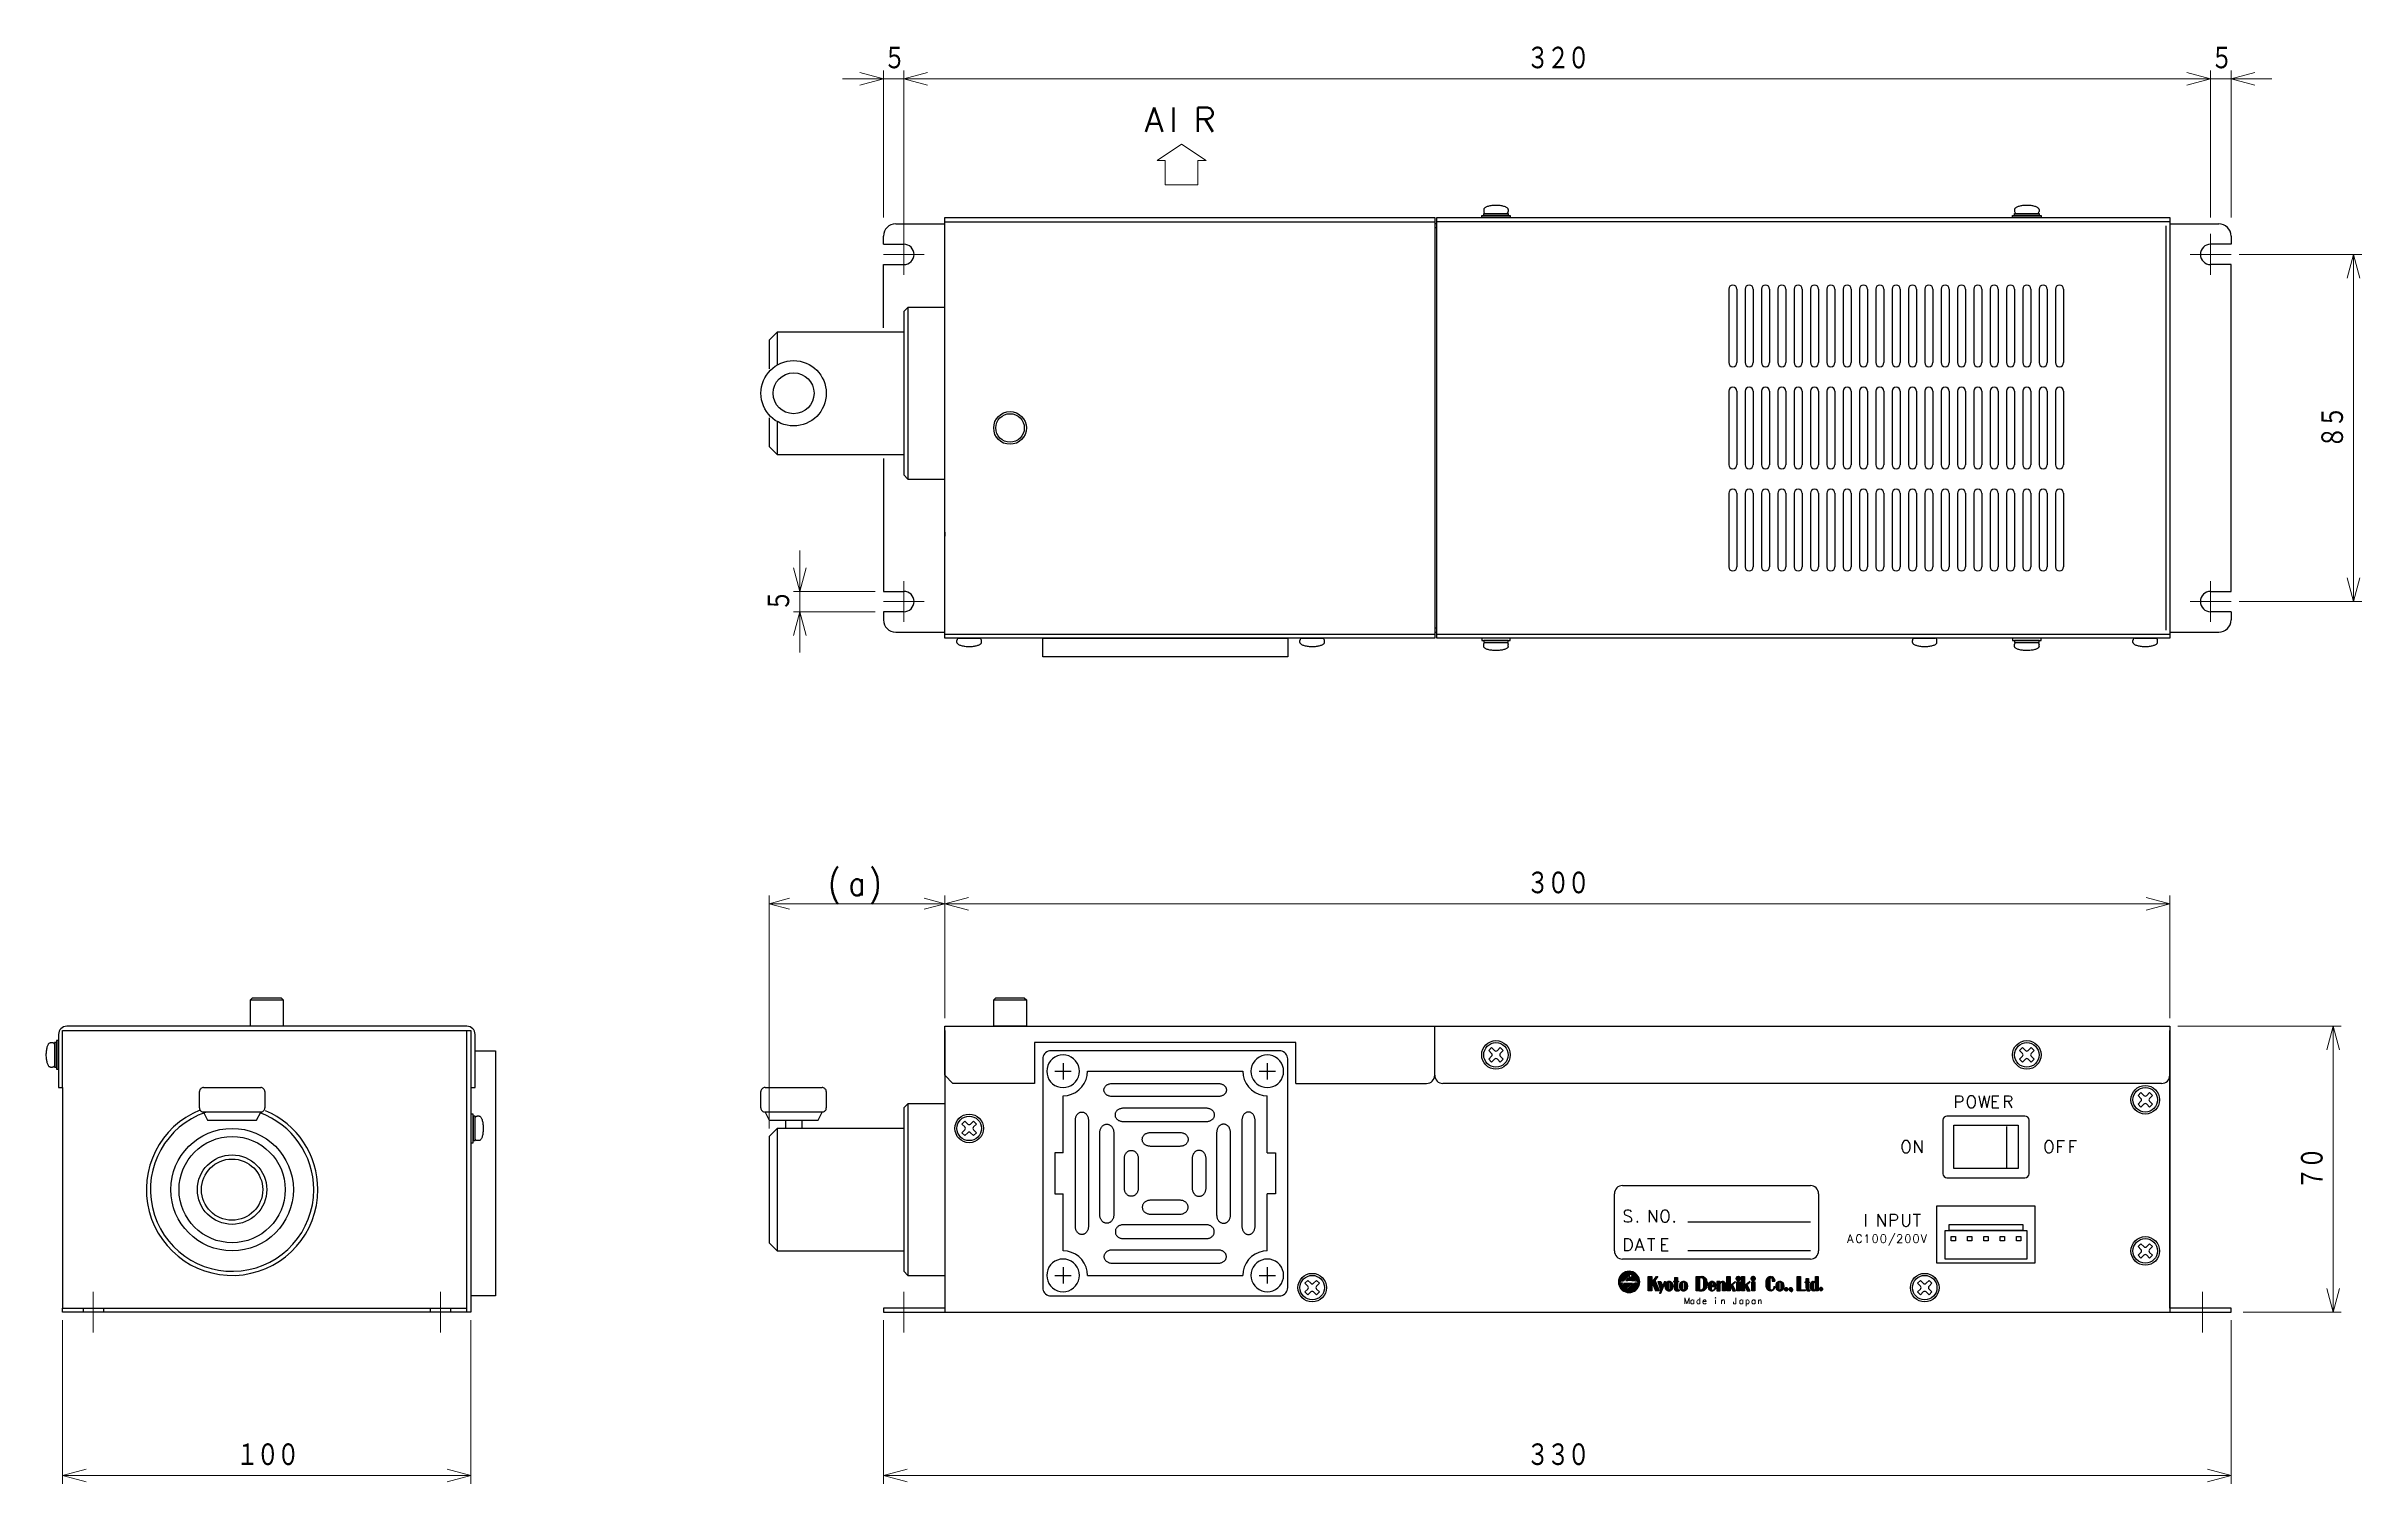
# Model space of a CAD drawing. Header units: millimetres. Extents: x 383 to 950, y 310 to 662.
import ezdxf

# ---------------------------------------------------------------- set-up
doc = ezdxf.new("R2010")
doc.units = ezdxf.units.MM
doc.layers.get('0').update_dxf_attribs({"lineweight": 30})
doc.layers.add('寸法', color=7, linetype='Continuous', lineweight=15)
doc.styles.add('BIGFONT', font='txt.shx', dxfattribs={"bigfont": 'bigfont'})
doc.styles.get("Standard").update_dxf_attribs({"font": 'txt', "bigfont": 'extfont2.shx'})

# ---------------------------------------------------------------- blocks, each defined once
blk = doc.blocks.new('A$C3BA60929')
for p, q in [((204, 268.5), (216, 268.5)), ((216, 270), (336, 270)), ((216, 167), (216, 270)), ((216, 269), (336.0041, 269)), ((336, 270), (336, 167)), ((336.5, 268.5), (336, 268.5)), ((336.5, 267.5), (336, 267.5)), ((336.5, 270), (516, 270)), ((336.5, 167), (336.5, 270)), ((516, 269), (336.5, 269)), ((347.5, 270.5), (354.5, 270.5)), ((347.5, 270), (347.5, 270.5)), ((354.5, 270), (347.5, 270)), ((348, 272), (348, 271.5)), ((348, 271), (354, 271)), ((348, 270.5), (348, 271)), ((354, 270.5), (348, 270.5)), ((348.5, 271), (353.5, 271)), ((354, 272), (354, 271.5)), ((354, 271), (354, 270.5)), ((354.5, 270.5), (354.5, 270)), ((477.5, 270.5), (484.5, 270.5)), ((477.5, 270), (477.5, 270.5)), ((484.5, 270), (477.5, 270)), ((478, 272), (478, 271.5)), ((478, 271), (484, 271)), ((478, 270.5), (478, 271)), ((484, 270.5), (478, 270.5)), ((478.5, 271), (483.5, 271)), ((484, 272), (484, 271.5)), ((484, 271), (484, 270.5)), ((484.5, 270.5), (484.5, 270)), ((515, 268), (515, 169)), ((516, 270), (516, 167)), ((516, 268.5), (528, 268.5)), ((201, 263.5), (201, 265.5)), ((201, 263.5), (206, 263.5)), ((531, 263.5), (526, 263.5)), ((531, 265.5), (531, 263.5)), ((216, 192), (216, 258.5)), ((408, 252.5), (408, 234.5)), ((410, 252.5), (410, 234.5)), ((412, 252.5), (412, 234.5)), ((414, 252.5), (414, 234.5)), ((416, 252.5), (416, 234.5)), ((418, 252.5), (418, 234.5)), ((420, 252.5), (420, 234.5)), ((422, 252.5), (422, 234.5)), ((424, 252.5), (424, 234.5)), ((426, 252.5), (426, 234.5)), ((428, 252.5), (428, 234.5)), ((430, 252.5), (430, 234.5)), ((432, 252.5), (432, 234.5)), ((434, 252.5), (434, 234.5)), ((436, 252.5), (436, 234.5)), ((438, 252.5), (438, 234.5)), ((440, 252.5), (440, 234.5)), ((442, 252.5), (442, 234.5)), ((444, 252.5), (444, 234.5)), ((446, 252.5), (446, 234.5)), ((448, 252.5), (448, 234.5)), ((450, 252.5), (450, 234.5)), ((452, 252.5), (452, 234.5)), ((454, 252.5), (454, 234.5)), ((456, 252.5), (456, 234.5)), ((458, 252.5), (458, 234.5)), ((460, 252.5), (460, 234.5)), ((462, 252.5), (462, 234.5)), ((464, 252.5), (464, 234.5)), ((466, 252.5), (466, 234.5)), ((468, 252.5), (468, 234.5)), ((470, 252.5), (470, 234.5)), ((472, 252.5), (472, 234.5)), ((474, 252.5), (474, 234.5)), ((476, 252.5), (476, 234.5)), ((478, 252.5), (478, 234.5)), ((480, 252.5), (480, 234.5)), ((482, 252.5), (482, 234.5)), ((484, 252.5), (484, 234.5)), ((486, 252.5), (486, 234.5)), ((488, 252.5), (488, 234.5)), ((490, 252.5), (490, 234.5)), ((207, 248), (206, 247)), ((206, 247), (206, 242)), ((216, 248), (207, 248)), ((207, 248), (207, 206)), ((175, 242), (173, 240)), ((173, 240), (173, 233)), ((206, 242), (175, 242)), ((175, 242), (175, 234)), ((206, 242), (206, 212)), ((408, 227.5), (408, 209.5)), ((410, 227.5), (410, 209.5)), ((412, 227.5), (412, 209.5)), ((414, 227.5), (414, 209.5)), ((416, 227.5), (416, 209.5)), ((418, 227.5), (418, 209.5)), ((420, 227.5), (420, 209.5)), ((422, 227.5), (422, 209.5)), ((424, 227.5), (424, 209.5)), ((426, 227.5), (426, 209.5)), ((428, 227.5), (428, 209.5)), ((430, 227.5), (430, 209.5)), ((432, 227.5), (432, 209.5)), ((434, 227.5), (434, 209.5)), ((436, 227.5), (436, 209.5)), ((438, 227.5), (438, 209.5)), ((440, 227.5), (440, 209.5)), ((442, 227.5), (442, 209.5)), ((444, 227.5), (444, 209.5)), ((446, 227.5), (446, 209.5)), ((448, 227.5), (448, 209.5)), ((450, 227.5), (450, 209.5)), ((452, 227.5), (452, 209.5)), ((454, 227.5), (454, 209.5)), ((456, 227.5), (456, 209.5)), ((458, 227.5), (458, 209.5)), ((460, 227.5), (460, 209.5)), ((462, 227.5), (462, 209.5)), ((464, 227.5), (464, 209.5)), ((466, 227.5), (466, 209.5)), ((468, 227.5), (468, 209.5)), ((470, 227.5), (470, 209.5)), ((472, 227.5), (472, 209.5)), ((474, 227.5), (474, 209.5)), ((476, 227.5), (476, 209.5)), ((478, 227.5), (478, 209.5)), ((480, 227.5), (480, 209.5)), ((482, 227.5), (482, 209.5)), ((484, 227.5), (484, 209.5)), ((486, 227.5), (486, 209.5)), ((488, 227.5), (488, 209.5)), ((490, 227.5), (490, 209.5)), ((173, 221), (173, 214)), ((175, 220), (175, 212)), ((173, 214), (175, 212)), ((175, 212), (206, 212)), ((206, 212), (206, 207)), ((206, 207), (207, 206)), ((207, 206), (216, 206)), ((408, 202.5), (408, 184.5)), ((410, 202.5), (410, 184.5)), ((412, 202.5), (412, 184.5)), ((414, 202.5), (414, 184.5)), ((416, 202.5), (416, 184.5)), ((418, 202.5), (418, 184.5)), ((420, 202.5), (420, 184.5)), ((422, 202.5), (422, 184.5)), ((424, 202.5), (424, 184.5)), ((426, 202.5), (426, 184.5)), ((428, 202.5), (428, 184.5)), ((430, 202.5), (430, 184.5)), ((432, 202.5), (432, 184.5)), ((434, 202.5), (434, 184.5)), ((436, 202.5), (436, 184.5)), ((438, 202.5), (438, 184.5)), ((440, 202.5), (440, 184.5)), ((442, 202.5), (442, 184.5)), ((444, 202.5), (444, 184.5)), ((446, 202.5), (446, 184.5)), ((448, 202.5), (448, 184.5)), ((450, 202.5), (450, 184.5)), ((452, 202.5), (452, 184.5)), ((454, 202.5), (454, 184.5)), ((456, 202.5), (456, 184.5)), ((458, 202.5), (458, 184.5)), ((460, 202.5), (460, 184.5)), ((462, 202.5), (462, 184.5)), ((464, 202.5), (464, 184.5)), ((466, 202.5), (466, 184.5)), ((468, 202.5), (468, 184.5)), ((470, 202.5), (470, 184.5)), ((472, 202.5), (472, 184.5)), ((474, 202.5), (474, 184.5)), ((476, 202.5), (476, 184.5)), ((478, 202.5), (478, 184.5)), ((480, 202.5), (480, 184.5)), ((482, 202.5), (482, 184.5)), ((484, 202.5), (484, 184.5)), ((486, 202.5), (486, 184.5)), ((488, 202.5), (488, 184.5)), ((490, 202.5), (490, 184.5)), ((216, 193), (216, 192)), ((531, 191.5), (531, 196)), ((206, 173.5), (201, 173.5)), ((201, 173.5), (201, 171.5)), ((531, 173.5), (526, 173.5)), ((531, 173.5), (531, 171.5)), ((204, 168.5), (216, 168.5)), ((216, 168), (336, 168)), ((336, 167), (216, 167)), ((219, 166), (219, 166.5)), ((219.5, 167), (224.5, 167)), ((225, 166), (225, 166.5)), ((240, 162.5), (240, 167)), ((240, 167), (300, 167)), ((300, 167), (300, 162.5)), ((303, 166), (303, 166.5)), ((303.5, 167), (308.5, 167)), ((309, 166), (309, 166.5)), ((336.5, 169.5), (336, 169.5)), ((336, 168.5), (336.5, 168.5)), ((336.5, 168), (516, 168)), ((516, 167), (336.5, 167)), ((354.5, 167), (347.5, 167)), ((347.5, 167), (347.5, 166.5)), ((347.5, 166.5), (354.5, 166.5)), ((354, 166.5), (348, 166.5)), ((348, 166.5), (348, 166)), ((348, 166), (354, 166)), ((348, 165), (348, 165.5)), ((348.5, 166), (353.5, 166)), ((354, 166), (354, 166.5)), ((354, 165), (354, 165.5)), ((354.5, 166.5), (354.5, 167)), ((453, 166), (453, 166.5)), ((453.5, 167), (458.5, 167)), ((459, 166), (459, 166.5)), ((484.5, 167), (477.5, 167)), ((477.5, 167), (477.5, 166.5)), ((477.5, 166.5), (484.5, 166.5)), ((484, 166.5), (478, 166.5)), ((478, 166.5), (478, 166)), ((478, 166), (484, 166)), ((478, 165), (478, 165.5)), ((478.5, 166), (483.5, 166)), ((484, 166), (484, 166.5)), ((484, 165), (484, 165.5)), ((484.5, 166.5), (484.5, 167)), ((507, 166), (507, 166.5)), ((507.5, 167), (512.5, 167)), ((513, 166), (513, 166.5)), ((516, 168.5), (528, 168.5)), ((300, 162.5), (240, 162.5)), ((46.5, 79), (46, 78.5)), ((46, 78.5), (54, 78.5)), ((46, 72), (46, 78.5)), ((46.5, 79), (53.5, 79)), ((53.5, 79), (54, 78.5)), ((54, 78.5), (54, 72)), ((228.5, 79), (228, 78.5)), ((228, 78.5), (236, 78.5)), ((228, 72), (228, 78.5)), ((228.5, 79), (235.5, 79)), ((235.5, 79), (236, 78.5)), ((236, 78.5), (236, 72)), ((-1.5, 68.5), (-1.5, 61.5)), ((-1, 68.5), (-1.5, 68.5)), ((-1, 70), (-1, 57)), ((-1, 61.5), (-1, 68.5)), ((0, 57), (0, 71)), ((0, 71), (100, 71)), ((99, 72), (1, 72)), ((54, 72), (46, 72)), ((99, 2), (99, 71)), ((100, 71), (100, 57)), ((101, 57), (101, 70)), ((216, 60), (216, 72)), ((216, 72), (336, 72)), ((216, 70), (216, 3)), ((236, 72), (228, 72)), ((336, 60), (336, 72)), ((336, 60), (336, 72)), ((336, 72), (516, 72)), ((516, 72), (516, 60)), ((516, 70), (516, 3)), ((-3, 68), (-2.5, 68)), ((-2, 68), (-2, 62)), ((-1.5, 68), (-2, 68)), ((-2, 67.5), (-2, 62.5)), ((-1.5, 62), (-1.5, 68)), ((101, 66), (106, 66)), ((106, 66), (106, 6)), ((302, 68), (238, 68)), ((238, 68), (238, 58)), ((240, 64), (240, 8)), ((298, 66), (242, 66)), ((245, 63), (245, 59)), ((295, 63), (295, 59)), ((300, 8), (300, 64)), ((302, 58), (302, 68)), ((-3, 62), (-2.5, 62)), ((-2, 62), (-1.5, 62)), ((-1.5, 61.5), (-1, 61.5)), ((-1, 57), (0, 57)), ((0, 57), (0, 3)), ((34.5, 57), (48.5, 57)), ((100, 57), (101, 57)), ((100, 57), (100, 3)), ((172, 57), (186, 57)), ((216, 60), (218, 58)), ((238, 58), (218, 58)), ((243, 61), (247, 61)), ((251, 61), (289, 61)), ((257, 58), (283, 58)), ((293, 61), (297, 61)), ((302, 58), (317, 58)), ((317, 58), (334, 58)), ((514, 58), (337.9964, 58)), ((33.5, 52), (33.5, 56)), ((49.5, 56), (49.5, 52)), ((171, 52), (171, 56)), ((187, 56), (187, 52)), ((207, 53), (206, 52)), ((206, 52), (206, 47)), ((216, 53), (207, 53)), ((207, 53), (207, 11)), ((245, 41), (245, 55)), ((255, 56.4), (255, 56.4)), ((283, 54.8), (257, 54.8)), ((259.8, 52), (280, 52)), ((285, 56.4), (285, 56.4)), ((295, 41), (295, 55)), ((48.5, 51), (34.5, 51)), ((100.5, 50.5), (100, 50.5)), ((100, 50.5), (100, 43.5)), ((100.5, 43.5), (100.5, 50.5)), ((101, 50), (100.5, 50)), ((100.5, 50), (100.5, 44)), ((101, 44), (101, 50)), ((101, 44.5), (101, 49.5)), ((102, 50), (101.5, 50)), ((186, 51), (172, 51)), ((175, 47), (173, 45)), ((175, 47), (175, 17)), ((206, 47), (175, 47)), ((177, 49), (177, 47)), ((181, 49), (181, 47)), ((206, 47), (206, 17)), ((248, 23), (248, 49)), ((249.6, 51), (249.6, 51)), ((251.2, 49), (251.2, 23)), ((254, 25.8), (254, 46)), ((255.6, 48), (255.8, 48)), ((257.4, 46), (257.4, 25.8)), ((257.8, 50.2), (257.8, 50.4)), ((280, 48.6), (259.8, 48.6)), ((266.4, 46), (273.6, 46)), ((282, 50.4), (282, 50.2)), ((282.6, 46), (282.6, 25.8)), ((284.4, 48), (284.2, 48)), ((286, 25.8), (286, 46)), ((288.8, 49), (288.8, 23)), ((290.4, 51), (290.4, 51)), ((292, 23), (292, 49)), ((460.45, 49), (460.45, 35.9)), ((480.55, 50), (461.45, 50)), ((463.1, 47.75), (478.9, 47.75)), ((463.1, 37.15), (463.1, 47.75)), ((476, 47.45), (476, 37.45)), ((478.9, 47.75), (478.9, 37.15)), ((481.55, 35.9), (481.55, 49)), ((100, 43.5), (100.5, 43.5)), ((100.5, 44), (101, 44)), ((102, 44), (101.5, 44)), ((173, 45), (173, 19)), ((261.6, 41.6), (261.8, 41.6)), ((264.4, 44.2), (264.4, 44.4)), ((273.6, 42.6), (266.4, 42.6)), ((275.6, 44.4), (275.6, 44.2)), ((278.4, 41.6), (278.2, 41.6)), ((260, 32.4), (260, 39.6)), ((263.4, 39.6), (263.4, 32.4)), ((276.6, 39.6), (276.6, 32.4)), ((280, 32.4), (280, 39.6)), ((461.45, 34.9), (480.55, 34.9)), ((478.9, 37.15), (463.1, 37.15)), ((245, 17), (245, 31)), ((261.8, 30.4), (261.6, 30.4)), ((273.6, 29.4), (266.4, 29.4)), ((278.2, 30.4), (278.4, 30.4)), ((295, 17), (295, 31)), ((380, 17), (380, 31)), ((382, 33), (428, 33)), ((430, 31), (430, 17)), ((255.8, 23.8), (255.6, 23.8)), ((280, 23.4), (259.8, 23.4)), ((264.4, 27.8), (264.4, 27.6)), ((266.4, 26), (273.6, 26)), ((275.6, 27.6), (275.6, 27.8)), ((284.2, 23.8), (284.4, 23.8)), ((428, 24), (398, 24)), ((459, 28), (483, 28)), ((459, 14), (459, 28)), ((462, 23.5), (480, 23.5)), ((462, 22), (462, 23.5)), ((480, 23.5), (480, 22)), ((483, 28), (483, 14)), ((173, 19), (175, 17)), ((249.6, 21), (249.6, 21)), ((283, 17.2), (257, 17.2)), ((257.8, 21.8), (257.8, 21.6)), ((259.8, 20), (280, 20)), ((282, 21.6), (282, 21.8)), ((290.4, 21), (290.4, 21)), ((461, 22), (481, 22)), ((461, 15), (461, 22)), ((480, 22), (462, 22)), ((462.5, 20.5), (463.5, 20.5)), ((462.5, 19.5), (462.5, 20.5)), ((463.5, 19.5), (462.5, 19.5)), ((463.5, 20.5), (463.5, 19.5)), ((466.5, 20.5), (467.5, 20.5)), ((466.5, 19.5), (466.5, 20.5)), ((467.5, 19.5), (466.5, 19.5)), ((467.5, 20.5), (467.5, 19.5)), ((470.5, 20.5), (471.5, 20.5)), ((470.5, 19.5), (470.5, 20.5)), ((471.5, 19.5), (470.5, 19.5)), ((471.5, 20.5), (471.5, 19.5)), ((474.5, 20.5), (475.5, 20.5)), ((474.5, 19.5), (474.5, 20.5)), ((475.5, 19.5), (474.5, 19.5)), ((475.5, 20.5), (475.5, 19.5)), ((478.5, 20.5), (479.5, 20.5)), ((478.5, 19.5), (478.5, 20.5)), ((479.5, 19.5), (478.5, 19.5)), ((479.5, 20.5), (479.5, 19.5)), ((481, 22), (481, 15)), ((175, 17), (206, 17)), ((206, 17), (206, 12)), ((206, 12), (207, 11)), ((245, 13), (245, 9)), ((255, 15.6), (255, 15.6)), ((257, 14), (283, 14)), ((285, 15.6), (285, 15.6)), ((295, 13), (295, 9)), ((428, 15), (382, 15)), ((382.0401, 11.4046), (385.1616, 11.4046)), ((382.263, 11.5535), (385.0129, 11.5535)), ((382.263, 11.4791), (385.0129, 11.4791)), ((382.4117, 11.6279), (384.7899, 11.6279)), ((382.5603, 11.7023), (384.6413, 11.7023)), ((382.7833, 11.7767), (384.4927, 11.7767)), ((382.9319, 11.8512), (384.2697, 11.8512)), ((383.3035, 11.9256), (384.0467, 11.9256)), ((428, 17), (398, 17)), ((483, 14), (459, 14)), ((481, 15), (461, 15)), ((106, 6), (100, 6)), ((207, 11), (216, 11)), ((242, 6), (298, 6)), ((243, 11), (247, 11)), ((251, 11), (289, 11)), ((293, 11), (297, 11)), ((381.0739, 9.7674), (382.263, 9.7674)), ((381.0739, 9.6186), (381.4455, 9.6186)), ((381.0739, 9.1721), (381.7428, 9.1721)), ((381.1482, 10.0651), (382.5603, 10.0651)), ((381.1482, 9.9907), (382.4117, 9.9907)), ((381.1482, 9.9163), (382.4117, 9.9163)), ((381.1482, 9.8418), (382.3373, 9.8418)), ((381.1482, 9.693), (382.0401, 9.693)), ((381.1482, 9.0977), (381.8914, 9.0977)), ((381.1482, 9.0232), (381.8171, 9.0232)), ((381.1482, 8.9488), (381.7428, 8.9488)), ((381.1482, 8.8744), (381.8171, 8.8744)), ((381.1482, 8.8), (381.6684, 8.8)), ((381.1482, 8.7256), (381.7428, 8.7256)), ((381.2225, 10.2139), (382.7089, 10.2139)), ((381.2225, 10.1395), (382.6346, 10.1395)), ((381.2225, 8.6511), (381.5941, 8.6511)), ((381.2225, 8.5767), (381.6684, 8.5767)), ((381.2225, 8.5023), (381.5941, 8.5023)), ((381.2968, 10.3628), (382.8576, 10.3628)), ((381.2968, 10.2884), (382.7089, 10.2884)), ((381.2968, 8.4279), (381.6684, 8.4279)), ((381.2968, 8.3535), (381.5941, 8.3535)), ((381.3712, 10.6605), (383.2292, 10.6605)), ((381.3712, 10.586), (383.0806, 10.586)), ((381.3712, 10.5116), (383.0806, 10.5116)), ((381.3712, 10.4372), (382.8576, 10.4372)), ((381.3712, 8.279), (381.6684, 8.279)), ((381.4455, 8.2046), (381.6684, 8.2046)), ((381.4455, 8.1302), (381.6684, 8.1302)), ((381.4455, 8.0558), (381.6684, 8.0558)), ((381.5198, 10.8093), (383.4522, 10.8093)), ((381.5198, 10.7349), (383.3035, 10.7349)), ((381.5198, 7.9814), (381.8171, 7.9814)), ((381.5941, 10.9581), (383.6008, 10.9581)), ((381.5941, 10.8837), (383.5265, 10.8837)), ((381.5941, 7.9069), (381.8171, 7.9069)), ((381.5941, 7.8325), (382.0401, 7.8325)), ((381.6684, 7.7581), (382.1144, 7.7581)), ((381.7428, 11.107), (383.6008, 11.107)), ((381.7428, 11.0326), (383.6008, 11.0326)), ((381.7428, 7.6837), (382.1887, 7.6837)), ((381.8914, 11.2558), (383.7494, 11.2558)), ((381.8914, 11.1814), (383.6751, 11.1814)), ((381.8914, 7.6093), (382.263, 7.6093)), ((381.8914, 7.5348), (385.3102, 7.5348)), ((382.0401, 11.3302), (384.1211, 11.3302)), ((382.0401, 8.279), (383.4522, 8.279)), ((382.0401, 8.2046), (383.3035, 8.2046)), ((382.0401, 8.1302), (383.1549, 8.1302)), ((382.0401, 7.4604), (385.2359, 7.4604)), ((382.0401, 7.386), (385.1616, 7.386)), ((382.1144, 8.5767), (383.8238, 8.5767)), ((382.1144, 8.5023), (383.7494, 8.5023)), ((382.1144, 8.4279), (383.6008, 8.4279)), ((382.1144, 8.3535), (383.5265, 8.3535)), ((382.1144, 8.0558), (383.0806, 8.0558)), ((382.1144, 7.9814), (382.9319, 7.9814)), ((382.1887, 8.7256), (383.9724, 8.7256)), ((382.1887, 8.6511), (383.8981, 8.6511)), ((382.1887, 7.3116), (385.0129, 7.3116)), ((382.263, 8.9488), (384.1954, 8.9488)), ((382.263, 8.8744), (384.1211, 8.8744)), ((382.263, 8.8), (384.0467, 8.8)), ((382.263, 7.9069), (382.7089, 7.9069)), ((382.263, 7.2372), (384.9386, 7.2372)), ((382.3373, 9.0232), (383.0806, 9.0232)), ((382.4117, 7.1628), (384.8643, 7.1628)), ((382.5603, 7.0883), (384.7156, 7.0883)), ((382.7089, 7.0139), (384.4927, 7.0139)), ((382.9319, 9.8418), (384.8643, 9.8418)), ((382.9319, 9.7674), (383.3035, 9.7674)), ((382.9319, 6.9395), (384.2697, 6.9395)), ((383.0062, 9.9163), (384.9386, 9.9163)), ((383.0062, 7.6093), (385.3845, 7.6093)), ((383.0806, 9.9907), (384.9386, 9.9907)), ((383.1549, 10.0651), (385.0129, 10.0651)), ((383.2292, 10.1395), (385.0129, 10.1395)), ((383.2292, 7.6837), (385.4588, 7.6837)), ((383.3035, 10.2139), (385.0872, 10.2139)), ((383.3778, 7.7581), (385.5332, 7.7581)), ((383.3778, 6.8651), (383.9724, 6.8651)), ((383.4522, 10.2884), (385.0872, 10.2884)), ((383.5265, 10.3628), (385.0872, 10.3628)), ((383.5265, 7.8325), (385.6075, 7.8325)), ((383.6008, 10.4372), (385.0872, 10.4372)), ((383.6008, 9.0232), (384.2697, 9.0232)), ((383.6751, 7.9069), (385.6818, 7.9069)), ((383.7494, 10.5116), (383.8238, 10.5116)), ((383.7494, 7.9814), (385.6818, 7.9814)), ((383.8981, 8.1302), (385.7561, 8.1302)), ((383.8981, 8.0558), (385.7561, 8.0558)), ((384.0467, 8.2046), (385.8304, 8.2046)), ((384.1211, 11.3302), (385.1616, 11.3302)), ((384.1211, 8.279), (385.9048, 8.279)), ((384.1954, 11.2558), (384.4183, 11.2558)), ((384.1954, 10.5116), (385.1616, 10.5116)), ((384.1954, 8.3535), (385.9048, 8.3535)), ((384.2697, 10.586), (385.1616, 10.586)), ((384.2697, 8.4279), (385.9791, 8.4279)), ((384.344, 10.7349), (385.0872, 10.7349)), ((384.344, 10.6605), (385.1616, 10.6605)), ((384.344, 8.5023), (385.9791, 8.5023)), ((384.4183, 10.8093), (385.0872, 10.8093)), ((384.4183, 9.7674), (384.7899, 9.7674)), ((384.4183, 8.5767), (386.0534, 8.5767)), ((384.4927, 10.8837), (384.9386, 10.8837)), ((384.4927, 8.6511), (386.0534, 8.6511)), ((384.567, 8.7256), (386.0534, 8.7256)), ((384.6413, 8.8), (386.0534, 8.8)), ((384.7156, 8.8744), (386.0534, 8.8744)), ((384.7899, 8.9488), (386.1277, 8.9488)), ((384.8643, 9.0232), (386.1277, 9.0232)), ((385.0129, 11.2558), (385.3102, 11.2558)), ((385.0872, 9.0977), (386.0534, 9.0977)), ((385.1616, 11.0326), (385.4588, 11.0326)), ((385.2359, 11.107), (385.4588, 11.107)), ((385.3102, 10.9581), (385.5332, 10.9581)), ((385.3102, 9.7674), (386.1277, 9.7674)), ((385.3102, 9.693), (386.0534, 9.693)), ((385.3845, 9.9163), (386.0534, 9.9163)), ((385.3845, 9.8418), (386.0534, 9.8418)), ((385.4588, 10.8093), (385.6818, 10.8093)), ((385.4588, 10.2139), (385.9791, 10.2139)), ((385.4588, 10.0651), (385.9791, 10.0651)), ((385.4588, 9.9907), (385.9791, 9.9907)), ((385.5332, 10.7349), (385.7561, 10.7349)), ((385.5332, 10.6605), (385.7561, 10.6605)), ((385.5332, 10.5116), (385.8304, 10.5116)), ((385.5332, 10.3628), (385.9048, 10.3628)), ((385.5332, 10.2884), (385.9048, 10.2884)), ((385.5332, 10.1395), (385.9791, 10.1395)), ((385.6075, 10.586), (385.7561, 10.586)), ((385.6075, 10.4372), (385.8304, 10.4372)), ((385.6075, 9.6186), (386.1277, 9.6186)), ((385.8304, 9.1721), (386.1277, 9.1721)), ((388.2917, 10.6979), (389.1778, 10.6979)), ((388.2917, 7.2456), (388.2917, 10.6979)), ((389.1778, 7.2456), (388.2917, 7.2456)), ((388.4025, 10.6979), (388.4025, 7.2456)), ((388.5132, 10.6979), (388.5132, 7.2456)), ((388.624, 10.6979), (388.624, 7.2456)), ((388.7347, 10.6979), (388.7347, 7.2456)), ((388.8455, 10.6979), (388.8455, 7.2456)), ((388.9562, 10.6979), (388.9562, 7.2456)), ((389.067, 10.6979), (389.067, 7.2456)), ((389.1778, 10.6979), (389.1778, 7.2456)), ((389.1778, 9.2694), (390.2853, 10.6979)), ((389.1778, 9.3884), (390.0638, 7.2456)), ((389.2442, 9.2694), (389.3107, 9.2694)), ((389.2885, 9.3884), (390.0638, 9.3884)), ((389.2885, 9.2694), (390.0638, 9.2694)), ((389.2885, 9.1503), (389.3993, 9.1503)), ((389.3328, 9.0313), (389.3993, 9.0313)), ((389.355, 9.5074), (390.0195, 9.5074)), ((389.3993, 9.1503), (390.1746, 9.1503)), ((389.3993, 9.0313), (390.1746, 9.0313)), ((389.3993, 8.9122), (390.2853, 8.9122)), ((389.4436, 8.7932), (390.3296, 8.7932)), ((389.51, 9.6265), (389.9531, 9.6265)), ((389.51, 8.6741), (390.3961, 8.6741)), ((389.5543, 9.7455), (389.6208, 9.7455)), ((389.5765, 8.5551), (390.4626, 8.5551)), ((390.6176, 10.6979), (389.6208, 9.3884)), ((389.6208, 9.7455), (389.8423, 9.7455)), ((389.6208, 8.436), (390.5069, 8.436)), ((389.6429, 9.8646), (389.7316, 9.8646)), ((389.6651, 8.317), (390.5512, 8.317)), ((389.7316, 9.9836), (389.8645, 9.9836)), ((389.7316, 9.8646), (389.9531, 9.8646)), ((389.7316, 8.1979), (390.6176, 8.1979)), ((389.7316, 8.0789), (390.6176, 8.0789)), ((389.8423, 10.1027), (389.9531, 10.1027)), ((389.8423, 9.9836), (390.0638, 9.9836)), ((389.8423, 9.7455), (389.9309, 9.7455)), ((389.8423, 7.9598), (390.7284, 7.9598)), ((389.8423, 7.8408), (390.7284, 7.8408)), ((389.9531, 9.7455), (389.9309, 9.7932)), ((389.9531, 10.2217), (390.1746, 10.2217)), ((389.9531, 10.1027), (390.1746, 10.1027)), ((391.0607, 7.2456), (389.9531, 9.7455)), ((389.9531, 7.7218), (390.8391, 7.7218)), ((389.9531, 7.6027), (390.8391, 7.6027)), ((389.9531, 7.4837), (390.8391, 7.4837)), ((390.0195, 10.3408), (390.0638, 10.3408)), ((390.0638, 10.3408), (390.2853, 10.3408)), ((390.0638, 9.2694), (390.1081, 9.2694)), ((390.0638, 7.3646), (390.9499, 7.3646)), ((391.0607, 7.2456), (390.0638, 7.2456)), ((390.1081, 10.4598), (390.1746, 10.4598)), ((390.1746, 10.4598), (390.3961, 10.4598)), ((390.1746, 10.2217), (390.241, 10.2217)), ((390.1746, 9.0313), (390.2189, 9.0313)), ((390.1967, 10.5789), (390.2853, 10.5789)), ((390.2853, 10.6979), (390.6176, 10.6979)), ((390.2853, 10.5789), (390.5069, 10.5789)), ((390.2853, 10.3408), (390.3296, 10.3408)), ((390.6176, 9.5074), (391.3929, 7.2456)), ((390.6176, 9.5074), (391.3929, 9.5074)), ((390.7284, 9.3884), (391.3929, 9.3884)), ((390.7284, 9.2694), (391.3929, 9.2694)), ((390.7284, 9.1503), (391.3929, 9.1503)), ((390.8391, 9.0313), (391.5037, 9.0313)), ((390.8391, 8.9122), (391.5037, 8.9122)), ((390.9499, 8.7932), (391.6144, 8.7932)), ((390.9499, 8.6741), (391.6144, 8.6741)), ((390.9499, 8.5551), (391.6144, 8.5551)), ((392.279, 9.5074), (391.0607, 6.5313)), ((391.0607, 8.436), (391.7252, 8.436)), ((391.0607, 8.317), (391.7252, 8.317)), ((391.0607, 8.1979), (391.7252, 8.1979)), ((391.2822, 6.5313), (391.0607, 6.5313)), ((392.3897, 9.5074), (391.1714, 6.5313)), ((391.1714, 8.0789), (391.836, 8.0789)), ((391.1714, 7.9598), (391.836, 7.9598)), ((392.5005, 9.5074), (391.2822, 6.5313)), ((391.2822, 7.8408), (391.6144, 7.8408)), ((391.2822, 7.7218), (391.5037, 7.7218)), ((391.2822, 7.6027), (391.3929, 7.6027)), ((391.3929, 9.5074), (391.7252, 8.6741)), ((391.3929, 7.6027), (391.5037, 7.6027)), ((391.3929, 7.4837), (391.5037, 7.4837)), ((391.7252, 8.6741), (391.836, 8.436)), ((392.279, 9.5074), (392.5005, 9.5074)), ((392.3897, 8.436), (392.3897, 8.1979)), ((392.5005, 9.0313), (392.5005, 7.8408)), ((392.6113, 9.1503), (392.6113, 7.6027)), ((392.722, 9.2694), (392.722, 7.4837)), ((392.8328, 9.3884), (392.8328, 7.3646)), ((392.9435, 9.3884), (392.9435, 7.3646)), ((393.0543, 9.3884), (393.0543, 7.3646)), ((393.0543, 9.3884), (393.7188, 9.3884)), ((393.165, 9.5074), (393.2757, 9.5074)), ((393.165, 9.1503), (393.165, 7.6026)), ((393.165, 7.2455), (393.2757, 7.2455)), ((393.1651, 7.3646), (393.6081, 7.3646)), ((393.4973, 7.2455), (393.608, 7.2455)), ((393.608, 9.1503), (393.608, 7.6026)), ((393.7188, 9.3884), (393.7188, 7.3646)), ((393.8296, 9.3884), (393.8296, 7.3646)), ((393.9404, 9.3884), (393.9404, 7.3646)), ((394.0511, 9.2694), (394.0511, 7.4837)), ((394.1619, 9.1503), (394.1619, 7.6027)), ((394.2726, 8.9122), (394.2726, 7.8408)), ((394.3833, 8.555), (394.3833, 8.1979)), ((394.4942, 9.6265), (394.7157, 9.6265)), ((394.4942, 9.6265), (394.4942, 9.3884)), ((394.4942, 9.5074), (394.7157, 9.5074)), ((394.4942, 9.3884), (394.7157, 9.3884)), ((394.7157, 10.4598), (395.491, 10.4598)), ((394.7157, 10.4598), (394.7157, 8.0789)), ((394.7157, 10.3408), (395.491, 10.3408)), ((394.7157, 10.2217), (395.491, 10.2217)), ((394.7157, 10.1027), (395.491, 10.1027)), ((394.7157, 9.9836), (395.491, 9.9836)), ((394.7157, 9.8646), (395.491, 9.8646)), ((394.7157, 9.7455), (395.491, 9.7455)), ((394.7157, 9.6265), (395.491, 9.6265)), ((394.7157, 9.5074), (395.491, 9.5074)), ((394.7157, 9.3884), (395.491, 9.3884)), ((394.7157, 9.2694), (395.491, 9.2694)), ((394.7157, 9.1503), (395.491, 9.1503)), ((394.7157, 9.0313), (395.491, 9.0313)), ((394.7157, 8.9122), (395.491, 8.9122)), ((394.7157, 8.7932), (395.491, 8.7932)), ((394.7157, 8.6741), (395.491, 8.6741)), ((394.7157, 8.5551), (395.491, 8.5551)), ((394.7157, 8.436), (395.491, 8.436)), ((394.7157, 8.317), (395.491, 8.317)), ((394.7157, 8.1979), (395.491, 8.1979)), ((394.7157, 8.0789), (394.7157, 7.7218)), ((394.7157, 8.0789), (395.491, 8.0789)), ((394.7157, 7.9598), (395.491, 7.9598)), ((394.7157, 7.8408), (395.491, 7.8408)), ((394.7157, 7.7218), (395.491, 7.7218)), ((394.7157, 7.6027), (395.491, 7.6027)), ((394.8264, 7.4837), (395.6017, 7.4837)), ((394.9372, 7.3646), (395.7125, 7.3646)), ((395.1587, 7.2456), (395.8232, 7.2456)), ((395.491, 10.4598), (395.491, 8.0789)), ((395.491, 9.6265), (395.7125, 9.6265)), ((395.491, 9.5074), (395.7125, 9.5074)), ((395.7125, 9.3884), (395.491, 9.3884)), ((395.491, 8.0789), (395.491, 7.8408)), ((395.7125, 9.6265), (395.7125, 9.3884)), ((395.8232, 7.4837), (395.8232, 7.2456)), ((395.934, 8.436), (395.934, 8.1979)), ((396.0448, 8.9122), (396.0448, 7.8408)), ((396.1555, 9.1503), (396.1555, 7.6027)), ((396.2663, 9.2694), (396.2663, 7.4837)), ((396.377, 9.3884), (396.377, 7.3646)), ((396.4878, 9.3884), (396.4878, 7.3646)), ((396.5986, 9.3884), (397.2631, 9.3884)), ((396.5986, 9.3884), (396.5986, 7.3646)), ((396.5986, 7.3646), (397.2631, 7.3646)), ((396.7093, 9.5074), (396.82, 9.5074)), ((396.7093, 9.1503), (396.7093, 7.6026)), ((396.7093, 7.2455), (396.82, 7.2455)), ((397.0416, 7.2455), (397.1523, 7.2455)), ((397.1523, 9.1503), (397.1523, 7.6026)), ((397.2631, 9.3884), (397.2631, 7.3646)), ((397.3739, 9.3884), (397.3739, 9.2694)), ((397.3739, 9.2694), (397.3739, 7.3646)), ((397.4846, 9.3884), (397.4846, 7.3646)), ((397.5954, 9.2694), (397.5954, 7.4837)), ((397.7061, 9.1503), (397.7061, 7.6027)), ((397.8169, 8.9122), (397.8169, 7.7218)), ((397.9276, 8.555), (397.9276, 8.1979)), ((400.0321, 10.6979), (400.8074, 10.6979)), ((400.0321, 7.2456), (400.0321, 10.6979)), ((400.8074, 7.2456), (400.0321, 7.2456)), ((400.1428, 10.6979), (400.1428, 7.2456)), ((400.2536, 10.6979), (400.2536, 7.2456)), ((400.3643, 10.6979), (400.3643, 7.2456)), ((400.4751, 10.6979), (400.4751, 7.2456)), ((400.5858, 10.6979), (400.5858, 7.2456)), ((400.6966, 10.6979), (400.6966, 7.2456)), ((400.8074, 10.6979), (400.8074, 7.2456)), ((400.8074, 10.6979), (401.3611, 10.6979)), ((400.8074, 10.4598), (401.0289, 10.4598)), ((400.8074, 7.4837), (401.0289, 7.4837)), ((400.8074, 7.2456), (401.3611, 7.2456)), ((400.9181, 10.6979), (400.9181, 10.4598)), ((400.9181, 7.4837), (400.9181, 7.2456)), ((401.0289, 10.6979), (401.0289, 10.4598)), ((401.0289, 10.4598), (401.3611, 10.4598)), ((401.0289, 7.4837), (401.3611, 7.4837)), ((401.0289, 7.4837), (401.0289, 7.2456)), ((401.1396, 10.6979), (401.1396, 10.4598)), ((401.1396, 7.4837), (401.1396, 7.2456)), ((401.2504, 10.6979), (401.2504, 10.4598)), ((401.2504, 7.4837), (401.2504, 7.2456)), ((401.339, 10.6979), (401.3833, 10.6979)), ((401.3611, 10.6979), (401.3611, 10.4598)), ((401.3611, 7.4837), (401.3611, 7.2456)), ((401.3611, 7.2456), (401.4719, 7.2456)), ((401.3833, 10.6979), (401.4055, 10.6979)), ((401.4719, 10.6979), (401.4719, 10.4598)), ((401.4719, 7.4837), (401.4719, 7.2456)), ((401.5827, 10.6503), (401.5827, 10.4122)), ((401.5827, 7.4837), (401.5827, 7.3646)), ((401.5827, 7.3646), (401.5827, 7.2694)), ((401.6934, 10.5789), (401.6934, 10.3408)), ((401.6934, 7.6027), (401.6934, 7.3646)), ((401.8042, 10.5789), (401.8042, 10.1027)), ((401.8042, 9.9836), (401.8042, 8.0789)), ((401.8042, 8.0789), (401.8042, 7.9598)), ((401.8042, 7.7932), (401.8042, 7.317)), ((401.9149, 10.5789), (401.9149, 7.3646)), ((402.0257, 10.5074), (402.0257, 7.4122)), ((402.1365, 10.4598), (402.1365, 7.4837)), ((402.2472, 10.3408), (402.2472, 7.6027)), ((402.358, 10.2217), (402.358, 7.7218)), ((402.4687, 10.0789), (402.4687, 9.9836)), ((402.4687, 9.9836), (402.4687, 7.8408)), ((402.5795, 9.7455), (402.5795, 8.1979)), ((402.6902, 9.3884), (402.6902, 9.2694)), ((402.6902, 9.2694), (402.6902, 8.6741)), ((402.9561, 8.436), (402.9561, 8.1979)), ((403.0225, 8.9122), (403.0225, 7.8408)), ((403.1333, 9.1503), (403.1333, 7.6027)), ((403.244, 9.2694), (403.244, 7.4837)), ((403.3548, 9.2694), (403.3548, 7.4837)), ((403.4656, 9.3884), (403.4656, 7.3646)), ((403.5763, 9.3884), (403.5763, 7.3646)), ((403.6969, 9.5074), (403.8028, 9.5074)), ((403.6969, 9.1503), (403.6969, 7.6026)), ((403.6969, 8.555), (404.1203, 8.555)), ((403.6969, 8.3169), (404.8611, 8.3169)), ((403.6969, 7.2455), (403.8028, 7.2455)), ((403.7092, 9.4598), (403.7092, 9.317)), ((403.7092, 7.4122), (403.7092, 7.317)), ((403.7978, 8.5551), (403.7978, 8.317)), ((403.7978, 7.3646), (403.7978, 7.2694)), ((403.8421, 9.4598), (403.8421, 9.4122)), ((403.8864, 7.3646), (403.8864, 7.2218)), ((403.9086, 8.5551), (403.9086, 8.317)), ((403.9307, 9.4598), (403.9307, 9.4122)), ((404.0144, 7.2455), (404.1203, 7.2455)), ((404.0193, 9.4598), (404.0193, 9.4122)), ((404.0193, 8.5551), (404.0193, 8.317)), ((404.0193, 7.3646), (404.0193, 7.2694)), ((404.1079, 7.3646), (404.1079, 7.2694)), ((404.1203, 9.1503), (404.1203, 8.555)), ((404.1301, 9.3884), (404.1301, 9.2694)), ((404.1301, 8.5551), (404.1301, 8.317)), ((404.1523, 9.2694), (404.1523, 8.5551)), ((404.1966, 7.4122), (404.1966, 7.2694)), ((404.2409, 9.3884), (404.2409, 8.317)), ((404.2852, 7.4599), (404.2852, 7.317)), ((404.3516, 9.3884), (404.3516, 8.317)), ((404.3738, 7.5075), (404.3738, 7.3646)), ((404.4624, 9.2694), (404.4624, 8.317)), ((404.4624, 7.6027), (404.4624, 7.4599)), ((404.551, 7.6979), (404.551, 7.5551)), ((404.5731, 9.1503), (404.5731, 8.317)), ((404.6396, 7.8408), (404.6396, 7.6027)), ((404.8188, 7.7931), (404.6494, 7.6026)), ((404.6839, 9.0313), (404.6839, 8.317)), ((404.6918, 8.0788), (404.6918, 7.936)), ((404.6918, 8.0788), (404.7764, 8.0788)), ((404.7282, 8.0789), (404.7282, 7.7456)), ((404.7553, 8.0788), (404.8611, 8.0788)), ((404.7946, 8.7932), (404.7946, 8.317)), ((404.8168, 8.0789), (404.8168, 7.8408)), ((404.8611, 7.936), (404.8188, 7.7931)), ((404.8611, 8.555), (404.8611, 8.3169)), ((404.8611, 8.0788), (404.8611, 8.0312)), ((404.8611, 8.0312), (404.8611, 7.936)), ((405.1269, 9.5074), (405.1269, 7.2455)), ((405.7914, 9.5074), (405.1269, 9.5074)), ((405.1269, 7.2455), (405.9022, 7.2455)), ((405.2377, 9.5074), (405.2377, 7.2456)), ((405.3484, 9.5074), (405.3484, 7.2456)), ((405.4592, 9.5074), (405.4592, 7.2456)), ((405.57, 9.5074), (405.57, 7.2456)), ((405.6807, 9.5074), (405.6807, 7.2456)), ((405.9022, 9.3884), (405.7914, 9.5074)), ((405.7915, 9.5074), (405.7915, 7.2456)), ((405.9022, 7.2455), (405.9022, 9.3884)), ((405.9022, 9.2455), (405.9244, 9.2694)), ((405.9244, 9.0551), (405.9022, 8.9598)), ((405.9687, 9.2932), (405.9687, 9.1979)), ((406.013, 9.3408), (406.013, 9.2694)), ((406.0573, 9.3646), (406.0573, 9.2694)), ((406.1237, 9.3884), (406.1237, 9.317)), ((406.1902, 9.436), (406.1902, 9.317)), ((406.2567, 9.4598), (406.2567, 9.317)), ((406.3231, 9.4598), (406.3231, 9.2932)), ((406.4117, 9.4836), (406.4117, 9.1979)), ((406.456, 9.0312), (406.456, 8.8884)), ((406.456, 7.2455), (406.456, 8.9122)), ((407.2313, 7.2455), (406.456, 7.2455)), ((406.4782, 9.4836), (406.4782, 9.0789)), ((406.5668, 9.5074), (406.5668, 9.1503)), ((406.5668, 9.1503), (406.5668, 7.2456)), ((406.6775, 9.5074), (406.7883, 9.4598)), ((406.6775, 9.4836), (406.6775, 9.1503)), ((406.6775, 9.1503), (406.6775, 7.2456)), ((406.7883, 9.436), (406.7883, 9.1265)), ((406.7883, 9.1503), (406.7883, 7.2456)), ((406.8991, 9.3884), (406.8991, 9.1503)), ((406.8991, 9.1503), (406.8991, 7.2456)), ((407.0098, 9.2932), (407.0098, 9.1503)), ((407.0098, 9.1503), (407.0098, 7.2456)), ((407.1206, 9.1503), (407.1206, 7.2456)), ((407.2313, 7.2455), (407.2313, 8.9122)), ((407.5636, 10.6979), (408.3389, 10.6979)), ((407.5636, 7.2456), (407.5636, 10.6979)), ((408.3389, 7.2456), (407.5636, 7.2456)), ((407.6744, 10.6979), (407.6744, 7.2456)), ((407.7851, 10.6979), (407.7851, 7.2456)), ((407.8959, 10.6979), (407.8959, 7.2456)), ((408.0066, 10.6979), (408.0066, 7.2456)), ((408.1174, 10.6979), (408.1174, 7.2456)), ((408.1174, 10.6979), (408.1174, 7.2456)), ((408.2281, 10.6979), (408.2281, 7.2456)), ((408.3389, 10.6979), (408.3389, 7.2456)), ((408.3389, 8.5551), (409.5572, 9.5075)), ((408.3389, 8.317), (409.668, 9.3884)), ((409.5572, 9.3884), (408.3389, 8.436)), ((408.4497, 8.436), (409.0035, 7.2456)), ((408.494, 8.4598), (408.9813, 8.4598)), ((408.494, 8.3646), (409.0699, 8.3646)), ((408.5826, 8.2217), (409.1585, 8.2217)), ((408.6269, 8.0789), (409.2028, 8.0789)), ((408.6712, 8.5551), (408.937, 8.5551)), ((408.7155, 7.936), (409.2914, 7.936)), ((408.7598, 8.6503), (408.8927, 8.6503)), ((408.8041, 7.7932), (409.38, 7.7932)), ((408.8484, 7.6503), (409.4243, 7.6503)), ((409.668, 7.2456), (408.8927, 8.7932)), ((408.937, 7.5075), (409.5129, 7.5075)), ((408.9813, 7.3646), (409.5572, 7.3646)), ((409.0035, 7.2456), (409.668, 7.2456)), ((409.668, 9.3884), (409.5572, 9.5075)), ((409.8895, 10.4598), (409.8895, 9.9836)), ((410.0003, 10.5789), (410.0003, 9.8646)), ((410.0003, 9.3884), (410.7756, 9.3884)), ((410.0003, 7.2456), (410.0003, 9.3884)), ((410.7756, 7.2456), (410.0003, 7.2456)), ((410.111, 10.5789), (410.111, 9.8646)), ((410.111, 9.3884), (410.111, 7.2456)), ((410.2218, 10.5789), (410.2218, 9.8646)), ((410.2218, 9.3884), (410.2218, 7.2456)), ((410.3325, 10.6979), (410.3325, 9.7455)), ((410.3325, 9.3884), (410.3325, 7.2456)), ((410.4433, 10.5789), (410.4433, 9.8646)), ((410.4433, 9.3884), (410.4433, 7.2456)), ((410.5541, 10.5789), (410.5541, 9.8646)), ((410.5541, 9.3884), (410.5541, 7.2456)), ((410.6648, 10.4598), (410.6648, 9.9836)), ((410.6648, 9.3884), (410.6648, 7.2456)), ((410.7756, 10.3408), (410.7756, 10.1027)), ((410.7756, 9.3884), (410.7756, 7.2456)), ((411.1079, 10.6979), (411.8832, 10.6979)), ((411.1079, 7.2456), (411.1079, 10.6979)), ((411.8832, 7.2456), (411.1079, 7.2456)), ((411.2186, 10.6979), (411.2186, 7.2456)), ((411.3294, 10.6979), (411.3294, 7.2456)), ((411.4401, 10.6979), (411.4401, 7.2456)), ((411.5509, 10.6979), (411.5509, 7.2456)), ((411.6616, 10.6979), (411.6616, 7.2456)), ((411.7724, 10.6979), (411.7724, 7.2456)), ((411.8832, 10.6979), (411.8832, 7.2456)), ((411.8832, 8.5551), (413.1015, 9.5075)), ((411.8832, 8.317), (413.2123, 9.3884)), ((413.1015, 9.3884), (411.8832, 8.436)), ((411.994, 8.436), (412.5478, 7.2456)), ((412.1047, 8.5551), (412.1047, 8.317)), ((412.2154, 8.5551), (412.2154, 8.0789)), ((412.3262, 8.6741), (412.3262, 7.8408)), ((413.2123, 7.2456), (412.437, 8.7932)), ((412.437, 8.6741), (412.437, 7.6027)), ((412.5477, 8.436), (412.5477, 7.3646)), ((412.5478, 7.2456), (413.2123, 7.2456)), ((412.6585, 8.1979), (412.6585, 7.2456)), ((412.7692, 7.9598), (412.7692, 7.2456)), ((412.88, 7.8408), (412.88, 7.2456)), ((412.9907, 7.6027), (412.9907, 7.2456)), ((413.2123, 9.3884), (413.1015, 9.5075)), ((413.1015, 7.3646), (413.1015, 7.2456)), ((413.5445, 10.4598), (413.5445, 9.9836)), ((413.6553, 10.5789), (413.6553, 9.8646)), ((413.6553, 9.3884), (414.4306, 9.3884)), ((413.6553, 7.2456), (413.6553, 9.3884)), ((414.4306, 7.2456), (413.6553, 7.2456)), ((413.766, 10.5789), (413.766, 9.8646)), ((413.766, 9.3884), (413.766, 7.2456)), ((413.8768, 10.5789), (413.8768, 9.8646)), ((413.8768, 9.3884), (413.8768, 7.2456)), ((413.9876, 10.6979), (413.9876, 9.7455)), ((413.9876, 9.3884), (413.9876, 7.2456)), ((414.0983, 10.5789), (414.0983, 9.8646)), ((414.0983, 9.3884), (414.0983, 7.2456)), ((414.2091, 10.5789), (414.2091, 9.8646)), ((414.2091, 9.3884), (414.2091, 7.2456)), ((414.3198, 10.4598), (414.3198, 9.9836)), ((414.3198, 9.3884), (414.3198, 7.2456)), ((414.4306, 10.4598), (414.4306, 9.9836)), ((414.4306, 9.3884), (414.4306, 7.2456)), ((417.0888, 9.5075), (417.0888, 8.5551)), ((417.1995, 9.7455), (417.1995, 8.0789)), ((417.3103, 9.9836), (417.3103, 7.9598)), ((417.4211, 10.2217), (417.4211, 7.7218)), ((417.5318, 10.3408), (417.5318, 7.6027)), ((417.6426, 10.3408), (417.6426, 7.6027)), ((417.7533, 10.4598), (417.7533, 7.4837)), ((417.8641, 10.5789), (417.8641, 7.3646)), ((417.9749, 10.5789), (417.9749, 7.3646)), ((418.0978, 10.1741), (418.0758, 9.7455)), ((418.0758, 9.7455), (418.0758, 8.0789)), ((418.0758, 8.0789), (418.0758, 7.8408)), ((418.0856, 10.5789), (418.0856, 10.3408)), ((418.1078, 7.6503), (418.1078, 7.2932)), ((418.1964, 10.6503), (418.1964, 10.4598)), ((418.2407, 7.5075), (418.2407, 7.2694)), ((418.2952, 10.6979), (418.4049, 10.6979)), ((418.3293, 10.6503), (418.3293, 10.5074)), ((418.3736, 7.4599), (418.3736, 7.2694)), ((418.4049, 7.4837), (418.6242, 7.4837)), ((418.4049, 7.2456), (418.5145, 7.2456)), ((418.4622, 10.6503), (418.4622, 10.4598)), ((418.5065, 7.4599), (418.5065, 7.2694)), ((418.5951, 10.6027), (418.5951, 10.4122)), ((418.6242, 10.1741), (418.6242, 9.7455)), ((418.6242, 9.7455), (418.6242, 9.6265)), ((418.6242, 9.6265), (419.2822, 9.6265)), ((418.6394, 7.4599), (418.6394, 7.317)), ((418.728, 7.4599), (418.728, 7.3646)), ((418.7502, 10.5789), (418.7502, 9.6265)), ((418.8609, 10.4598), (418.8609, 9.6265)), ((418.8609, 7.5075), (418.8609, 7.4122)), ((418.9495, 7.6027), (418.9495, 7.5075)), ((418.9717, 10.3408), (418.9717, 9.6265)), ((419.0381, 7.7456), (419.0381, 7.6027)), ((419.0629, 8.317), (419.2822, 8.317)), ((419.0629, 8.317), (419.0629, 7.9599)), ((419.0824, 10.2217), (419.0824, 9.6265)), ((419.1267, 7.8408), (419.1267, 7.7456)), ((419.1932, 10.1027), (419.1932, 9.6265)), ((419.1932, 8.317), (419.1932, 7.8408)), ((419.2822, 9.7455), (419.2822, 9.6265)), ((419.5255, 8.436), (419.5255, 8.1979)), ((419.6362, 8.9122), (419.6362, 7.8408)), ((419.747, 9.1503), (419.747, 7.6027)), ((419.8577, 9.2694), (419.8577, 7.4837)), ((419.9685, 9.3884), (419.9685, 7.3646)), ((420.0793, 9.3884), (420.0793, 7.3646)), ((420.19, 9.3884), (420.19, 7.3646)), ((420.19, 9.3884), (420.8546, 9.3884)), ((420.19, 7.3646), (420.8546, 7.3646)), ((420.3008, 9.5074), (420.4115, 9.5074)), ((420.3008, 9.1503), (420.3008, 7.6026)), ((420.3008, 7.2455), (420.4115, 7.2455)), ((420.6331, 7.2455), (420.7438, 7.2455)), ((420.7438, 9.1503), (420.7438, 7.6026)), ((420.8546, 9.3884), (420.8546, 7.3646)), ((420.9653, 9.3884), (420.9653, 7.3646)), ((421.0761, 9.2694), (421.0761, 7.4837)), ((421.1868, 9.2694), (421.1868, 7.4837)), ((421.2976, 9.1503), (421.2976, 7.6027)), ((421.4084, 8.9122), (421.4084, 7.8408)), ((421.5191, 8.555), (421.5191, 8.1979)), ((421.6963, 7.7456), (421.6963, 7.4599)), ((421.8292, 7.8408), (421.8292, 7.3646)), ((421.9621, 7.8884), (421.9621, 7.317)), ((422.0951, 7.8884), (422.0951, 7.317)), ((422.228, 7.8884), (422.228, 7.317)), ((422.3609, 7.7932), (422.3609, 7.4122)), ((422.4495, 7.6503), (422.4495, 7.5075)), ((422.8482, 7.7456), (422.8482, 7.4122)), ((422.9811, 7.8884), (422.9811, 7.317)), ((423.114, 7.936), (423.114, 7.2694)), ((423.2469, 7.936), (423.2469, 7.2694)), ((423.3798, 7.8884), (423.3798, 7.317)), ((423.4242, 7.317), (423.4242, 7.0789)), ((423.5128, 7.7456), (423.5128, 7.1741)), ((423.6014, 7.6027), (423.6014, 7.317)), ((424.7311, 10.6979), (425.6172, 10.6979)), ((424.7311, 7.2456), (424.7311, 10.6979)), ((425.6172, 7.2456), (424.7311, 7.2456)), ((424.8419, 10.6979), (424.8419, 7.2456)), ((424.9526, 10.6979), (424.9526, 7.2456)), ((425.0634, 10.6979), (425.0634, 7.2456)), ((425.1741, 10.6979), (425.1741, 7.2456)), ((425.2849, 10.6979), (425.2849, 7.2456)), ((425.3956, 10.6979), (425.3956, 7.2456)), ((425.5064, 10.6979), (425.5064, 7.2456)), ((425.6172, 10.6979), (425.6172, 7.2456)), ((425.6172, 7.4837), (426.7247, 7.4837)), ((425.6172, 7.2456), (425.6172, 7.4837)), ((425.6172, 7.3646), (426.7247, 7.3646)), ((426.7247, 7.2456), (425.6172, 7.2456)), ((426.7247, 9.3884), (427.7216, 9.3884)), ((426.7247, 9.1503), (426.7247, 9.3884)), ((426.7247, 9.2694), (427.7216, 9.2694)), ((427.7216, 9.1503), (426.7247, 9.1503)), ((426.7247, 7.4837), (426.7247, 7.2456)), ((426.9463, 10.2217), (427.5, 10.2217)), ((426.9463, 7.9598), (426.9463, 10.2217)), ((427.5, 7.9598), (426.9463, 7.9598)), ((426.9463, 7.9598), (426.9463, 7.7218)), ((427.057, 10.2217), (427.057, 7.6027)), ((427.057, 7.6027), (427.5, 7.6027)), ((427.057, 7.4837), (427.6108, 7.4837)), ((427.1678, 10.2217), (427.1678, 7.6027)), ((427.1678, 7.3646), (427.8323, 7.3646)), ((427.2785, 10.2217), (427.2785, 7.6027)), ((427.3893, 10.2217), (427.3893, 7.6027)), ((427.3893, 7.2456), (427.8323, 7.2456)), ((427.5, 10.2217), (427.5, 7.9598)), ((427.5, 7.9598), (427.5, 7.7218)), ((427.7216, 9.3884), (427.7216, 9.1503)), ((427.8323, 7.4599), (427.8545, 7.4599)), ((427.8545, 7.2694), (427.8323, 7.2456)), ((427.8545, 7.4599), (427.8545, 7.2694)), ((427.9431, 8.6741), (428.7184, 8.6741)), ((427.9431, 8.5551), (427.9431, 8.1979)), ((427.9431, 8.5551), (428.7184, 8.5551)), ((427.9431, 8.436), (428.7184, 8.436)), ((427.9431, 8.317), (428.7184, 8.317)), ((427.9431, 8.1979), (428.7184, 8.1979)), ((427.9431, 8.0789), (428.7184, 8.0789)), ((427.9874, 8.7932), (428.6962, 8.7932)), ((428.0095, 7.9598), (428.076, 7.9598)), ((428.0538, 9.0313), (428.7184, 9.0313)), ((428.0538, 8.9122), (428.7184, 8.9122)), ((428.0538, 7.9598), (428.7184, 7.9598)), ((428.0538, 7.8408), (428.7184, 7.8408)), ((428.0981, 7.7218), (428.1867, 7.7218)), ((428.1646, 9.2694), (428.8291, 9.2694)), ((428.1646, 9.1503), (428.7184, 9.1503)), ((428.1646, 7.7218), (428.6076, 7.7218)), ((428.1646, 7.6027), (428.7184, 7.6027)), ((428.2754, 7.4837), (428.8291, 7.4837)), ((428.3861, 9.3884), (429.0507, 9.3884)), ((428.4969, 7.3646), (429.1393, 7.3646)), ((428.5412, 9.5074), (428.8291, 9.5074)), ((428.5412, 7.2694), (428.6076, 7.2694)), ((428.7184, 9.0758), (428.7184, 7.6988)), ((429.2722, 10.6979), (429.9367, 10.6979)), ((429.2722, 7.2456), (429.2722, 10.6979)), ((429.2722, 9.0758), (429.2722, 7.6988)), ((429.9367, 7.2456), (429.2722, 7.2456)), ((429.3829, 10.6979), (429.3829, 7.2456)), ((429.4937, 10.6979), (429.4937, 7.2456)), ((429.4937, 8.5789), (429.4937, 8.2456)), ((429.6044, 10.6979), (429.6044, 7.2456)), ((429.7152, 10.6979), (429.7152, 7.2456)), ((429.826, 10.6979), (429.826, 7.2456)), ((429.9367, 10.6979), (429.9367, 7.2456)), ((430.269, 7.817), (430.269, 7.6979)), ((430.269, 7.7218), (430.269, 7.6027)), ((430.269, 7.6027), (430.269, 7.4837)), ((430.3798, 7.9598), (430.3798, 7.3646)), ((430.4905, 7.9598), (430.4905, 7.3646)), ((430.4905, 7.3646), (430.4905, 7.317)), ((430.6013, 8.0075), (430.6013, 7.9598)), ((430.6013, 7.9598), (430.6013, 7.3646)), ((430.6013, 7.3646), (430.6013, 7.317)), ((430.712, 7.9598), (430.712, 7.3646)), ((430.712, 7.3646), (430.712, 7.3408)), ((430.8228, 7.9122), (430.8228, 7.8408)), ((430.8228, 7.8408), (430.8228, 7.4837)), ((430.8228, 7.4837), (430.8228, 7.4122)), ((430.8228, 7.4122), (430.8228, 7.3884)), ((430.9335, 7.817), (430.9335, 7.7218)), ((430.9335, 7.7218), (430.9335, 7.6027)), ((430.9335, 7.6027), (430.9335, 7.5075)), ((0, 2), (0, 3)), ((0, 3), (99, 3)), ((100, 2), (0, 2)), ((5, 3), (5, 2)), ((10, 3), (10, 2)), ((90, 3), (90, 2)), ((95, 3), (95, 2)), ((100, 3), (100, 2)), ((216, 3), (216, 2)), ((217, 2), (475, 2)), ((516, 3), (516, 2))]:
    blk.add_line(p, q)
for points in [[(354, 272), (353.9886, 272.0872), (353.9544, 272.1736), (353.8978, 272.2588), (353.8191, 272.342), (353.7189, 272.4226), (353.5981, 272.5), (353.4575, 272.5736), (353.2981, 272.6428), (353.1213, 272.7071), (352.9284, 272.766), (352.7207, 272.8192), (352.5, 272.866), (352.2679, 272.9063), (352.0261, 272.9397), (351.7765, 272.9659), (351.5209, 272.9848), (351.2615, 272.9962), (351, 273), (350.7385, 272.9962), (350.4791, 272.9848), (350.2235, 272.9659), (349.9739, 272.9397), (349.7321, 272.9063), (349.5, 272.866), (349.2793, 272.8192), (349.0716, 272.766), (348.8787, 272.7071), (348.7019, 272.6428), (348.5425, 272.5736), (348.4019, 272.5), (348.2811, 272.4226), (348.1809, 272.342), (348.1022, 272.2588), (348.0456, 272.1736), (348.0114, 272.0872), (348, 272)], [(484, 272), (483.9886, 272.0872), (483.9544, 272.1736), (483.8978, 272.2588), (483.8191, 272.342), (483.7189, 272.4226), (483.5981, 272.5), (483.4575, 272.5736), (483.2981, 272.6428), (483.1213, 272.7071), (482.9284, 272.766), (482.7207, 272.8192), (482.5, 272.866), (482.2679, 272.9063), (482.0261, 272.9397), (481.7765, 272.9659), (481.5209, 272.9848), (481.2615, 272.9962), (481, 273), (480.7385, 272.9962), (480.4791, 272.9848), (480.2235, 272.9659), (479.9739, 272.9397), (479.7321, 272.9063), (479.5, 272.866), (479.2793, 272.8192), (479.0716, 272.766), (478.8787, 272.7071), (478.7019, 272.6428), (478.5425, 272.5736), (478.4019, 272.5), (478.2811, 272.4226), (478.1809, 272.342), (478.1022, 272.2588), (478.0456, 272.1736), (478.0114, 272.0872), (478, 272)], [(201, 243), (201, 258.5), (206, 258.5)], [(526, 178.5), (531, 178.5), (531, 258.5), (526, 258.5)], [(201, 211), (201, 178.5), (206, 178.5)], [(219, 166), (219.0114, 165.9128), (219.0456, 165.8264), (219.1022, 165.7412), (219.1809, 165.658), (219.2811, 165.5774), (219.4019, 165.5), (219.5425, 165.4264), (219.7019, 165.3572), (219.8787, 165.2929), (220.0716, 165.234), (220.2793, 165.1808), (220.5, 165.134), (220.7321, 165.0937), (220.9739, 165.0603), (221.2235, 165.0341), (221.4791, 165.0152), (221.7385, 165.0038), (222, 165), (222.2615, 165.0038), (222.5209, 165.0152), (222.7765, 165.0341), (223.0261, 165.0603), (223.2679, 165.0937), (223.5, 165.134), (223.7207, 165.1808), (223.9284, 165.234), (224.1213, 165.2929), (224.2981, 165.3572), (224.4575, 165.4264), (224.5981, 165.5), (224.7189, 165.5774), (224.8191, 165.658), (224.8978, 165.7412), (224.9544, 165.8264), (224.9886, 165.9128), (225, 166)], [(303, 166), (303.0114, 165.9128), (303.0456, 165.8264), (303.1022, 165.7412), (303.1809, 165.658), (303.2811, 165.5774), (303.4019, 165.5), (303.5425, 165.4264), (303.7019, 165.3572), (303.8787, 165.2929), (304.0716, 165.234), (304.2793, 165.1808), (304.5, 165.134), (304.7321, 165.0937), (304.9739, 165.0603), (305.2235, 165.0341), (305.4791, 165.0152), (305.7385, 165.0038), (306, 165), (306.2615, 165.0038), (306.5209, 165.0152), (306.7765, 165.0341), (307.0261, 165.0603), (307.2679, 165.0937), (307.5, 165.134), (307.7207, 165.1808), (307.9284, 165.234), (308.1213, 165.2929), (308.2981, 165.3572), (308.4575, 165.4264), (308.5981, 165.5), (308.7189, 165.5774), (308.8191, 165.658), (308.8978, 165.7412), (308.9544, 165.8264), (308.9886, 165.9128), (309, 166)], [(348, 165.5), (348.0076, 165.5868), (348.0302, 165.671), (348.067, 165.75), (348.117, 165.8214), (348.1786, 165.883), (348.25, 165.933), (348.329, 165.9698), (348.4132, 165.9924), (348.5, 166)], [(354, 165), (353.9886, 164.9128), (353.9544, 164.8264), (353.8978, 164.7412), (353.8191, 164.658), (353.7189, 164.5774), (353.5981, 164.5), (353.4575, 164.4264), (353.2981, 164.3572), (353.1213, 164.2929), (352.9284, 164.234), (352.7207, 164.1808), (352.5, 164.134), (352.2679, 164.0937), (352.0261, 164.0603), (351.7765, 164.0341), (351.5209, 164.0152), (351.2615, 164.0038), (351, 164), (350.7385, 164.0038), (350.4791, 164.0152), (350.2235, 164.0341), (349.9739, 164.0603), (349.7321, 164.0937), (349.5, 164.134), (349.2793, 164.1808), (349.0716, 164.234), (348.8787, 164.2929), (348.7019, 164.3572), (348.5425, 164.4264), (348.4019, 164.5), (348.2811, 164.5774), (348.1809, 164.658), (348.1022, 164.7412), (348.0456, 164.8264), (348.0114, 164.9128), (348, 165)], [(353.5, 166), (353.5868, 165.9924), (353.671, 165.9698), (353.75, 165.933), (353.8214, 165.883), (353.883, 165.8214), (353.933, 165.75), (353.9698, 165.671), (353.9924, 165.5868), (354, 165.5)], [(453, 166), (453.0114, 165.9128), (453.0456, 165.8264), (453.1022, 165.7412), (453.1809, 165.658), (453.2811, 165.5774), (453.4019, 165.5), (453.5425, 165.4264), (453.7019, 165.3572), (453.8787, 165.2929), (454.0716, 165.234), (454.2793, 165.1808), (454.5, 165.134), (454.7321, 165.0937), (454.9739, 165.0603), (455.2235, 165.0341), (455.4791, 165.0152), (455.7385, 165.0038), (456, 165), (456.2615, 165.0038), (456.5209, 165.0152), (456.7765, 165.0341), (457.0261, 165.0603), (457.2679, 165.0937), (457.5, 165.134), (457.7207, 165.1808), (457.9284, 165.234), (458.1213, 165.2929), (458.2981, 165.3572), (458.4575, 165.4264), (458.5981, 165.5), (458.7189, 165.5774), (458.8191, 165.658), (458.8978, 165.7412), (458.9544, 165.8264), (458.9886, 165.9128), (459, 166)], [(478, 165.5), (478.0076, 165.5868), (478.0302, 165.671), (478.067, 165.75), (478.117, 165.8214), (478.1786, 165.883), (478.25, 165.933), (478.329, 165.9698), (478.4132, 165.9924), (478.5, 166)], [(484, 165), (483.9886, 164.9128), (483.9544, 164.8264), (483.8978, 164.7412), (483.8191, 164.658), (483.7189, 164.5774), (483.5981, 164.5), (483.4575, 164.4264), (483.2981, 164.3572), (483.1213, 164.2929), (482.9284, 164.234), (482.7207, 164.1808), (482.5, 164.134), (482.2679, 164.0937), (482.0261, 164.0603), (481.7765, 164.0341), (481.5209, 164.0152), (481.2615, 164.0038), (481, 164), (480.7385, 164.0038), (480.4791, 164.0152), (480.2235, 164.0341), (479.9739, 164.0603), (479.7321, 164.0937), (479.5, 164.134), (479.2793, 164.1808), (479.0716, 164.234), (478.8787, 164.2929), (478.7019, 164.3572), (478.5425, 164.4264), (478.4019, 164.5), (478.2811, 164.5774), (478.1809, 164.658), (478.1022, 164.7412), (478.0456, 164.8264), (478.0114, 164.9128), (478, 165)], [(483.5, 166), (483.5868, 165.9924), (483.671, 165.9698), (483.75, 165.933), (483.8214, 165.883), (483.883, 165.8214), (483.933, 165.75), (483.9698, 165.671), (483.9924, 165.5868), (484, 165.5)], [(507, 166), (507.0114, 165.9128), (507.0456, 165.8264), (507.1022, 165.7412), (507.1809, 165.658), (507.2811, 165.5774), (507.4019, 165.5), (507.5425, 165.4264), (507.7019, 165.3572), (507.8787, 165.2929), (508.0716, 165.234), (508.2793, 165.1808), (508.5, 165.134), (508.7321, 165.0937), (508.9739, 165.0603), (509.2235, 165.0341), (509.4791, 165.0152), (509.7385, 165.0038), (510, 165), (510.2615, 165.0038), (510.5209, 165.0152), (510.7765, 165.0341), (511.0261, 165.0603), (511.2679, 165.0937), (511.5, 165.134), (511.7207, 165.1808), (511.9284, 165.234), (512.1213, 165.2929), (512.2981, 165.3572), (512.4575, 165.4264), (512.5981, 165.5), (512.7189, 165.5774), (512.8191, 165.658), (512.8978, 165.7412), (512.9544, 165.8264), (512.9886, 165.9128), (513, 166)], [(216, 71), (216, 3), (201, 3), (201, 2), (531, 2), (531, 3), (516, 3), (516, 71)], [(-3, 62), (-3.0872, 62.0114), (-3.1736, 62.0456), (-3.2588, 62.1022), (-3.342, 62.1809), (-3.4226, 62.2811), (-3.5, 62.4019), (-3.5736, 62.5425), (-3.6428, 62.7019), (-3.7071, 62.8787), (-3.766, 63.0716), (-3.8192, 63.2793), (-3.866, 63.5), (-3.9063, 63.7321), (-3.9397, 63.9739), (-3.9659, 64.2235), (-3.9848, 64.4791), (-3.9962, 64.7385), (-4, 65), (-3.9962, 65.2615), (-3.9848, 65.5209), (-3.9659, 65.7765), (-3.9397, 66.0261), (-3.9063, 66.2679), (-3.866, 66.5), (-3.8192, 66.7207), (-3.766, 66.9284), (-3.7071, 67.1213), (-3.6428, 67.2981), (-3.5736, 67.4575), (-3.5, 67.5981), (-3.4226, 67.7189), (-3.342, 67.8191), (-3.2588, 67.8978), (-3.1736, 67.9544), (-3.0872, 67.9886), (-3, 68)], [(-2.5, 68), (-2.4132, 67.9924), (-2.329, 67.9698), (-2.25, 67.933), (-2.1786, 67.883), (-2.117, 67.8214), (-2.067, 67.75), (-2.0302, 67.671), (-2.0076, 67.5868), (-2, 67.5)], [(-2, 62.5), (-2.0076, 62.4132), (-2.0302, 62.329), (-2.067, 62.25), (-2.117, 62.1786), (-2.1786, 62.117), (-2.25, 62.067), (-2.329, 62.0302), (-2.4132, 62.0076), (-2.5, 62)], [(242, 66), (241.6528, 65.9696), (241.316, 65.8794), (241, 65.732), (240.7144, 65.532), (240.468, 65.2856), (240.268, 65), (240.1206, 64.684), (240.0304, 64.3472), (240, 64)], [(249, 61), (248.9392, 61.6946), (248.7588, 62.368), (248.4642, 63), (248.0642, 63.5712), (247.5712, 64.0642), (247, 64.4642), (246.368, 64.7588), (245.6946, 64.9392), (245, 65), (244.3054, 64.9392), (243.632, 64.7588), (243, 64.4642), (242.4288, 64.0642), (241.9358, 63.5712), (241.5358, 63), (241.2412, 62.368), (241.0608, 61.6946), (241, 61), (241.0608, 60.3054), (241.2412, 59.632), (241.5358, 59), (241.9358, 58.4288), (242.4288, 57.9358), (243, 57.5358), (243.632, 57.2412), (244.3054, 57.0608), (245, 57), (245.6946, 57.0608), (246.368, 57.2412), (247, 57.5358), (247.5712, 57.9358), (248.0642, 58.4288), (248.4642, 59), (248.7588, 59.632), (248.9392, 60.3054), (249, 61)], [(299, 61), (298.9392, 61.6946), (298.7588, 62.368), (298.4642, 63), (298.0642, 63.5712), (297.5712, 64.0642), (297, 64.4642), (296.368, 64.7588), (295.6946, 64.9392), (295, 65), (294.3054, 64.9392), (293.632, 64.7588), (293, 64.4642), (292.4288, 64.0642), (291.9358, 63.5712), (291.5358, 63), (291.2412, 62.368), (291.0608, 61.6946), (291, 61), (291.0608, 60.3054), (291.2412, 59.632), (291.5358, 59), (291.9358, 58.4288), (292.4288, 57.9358), (293, 57.5358), (293.632, 57.2412), (294.3054, 57.0608), (295, 57), (295.6946, 57.0608), (296.368, 57.2412), (297, 57.5358), (297.5712, 57.9358), (298.0642, 58.4288), (298.4642, 59), (298.7588, 59.632), (298.9392, 60.3054), (299, 61)], [(300, 64), (299.9696, 64.3472), (299.8794, 64.684), (299.732, 65), (299.532, 65.2856), (299.2856, 65.532), (299, 65.732), (298.684, 65.8794), (298.3472, 65.9696), (298, 66)], [(349.9394, 65.3536), (349.2323, 66.0607), (349.9394, 66.7678), (350.6465, 66.0607)], [(349.9394, 64.6464), (349.2323, 63.9393), (349.9394, 63.2322), (350.6465, 63.9393)], [(351.3536, 66.0606), (352.0607, 66.7677), (352.7678, 66.0606), (352.0607, 65.3535)], [(352.0607, 64.6465), (352.7678, 63.9394), (352.0607, 63.2323), (351.3536, 63.9394)], [(479.9394, 65.3536), (479.2323, 66.0607), (479.9394, 66.7678), (480.6465, 66.0607)], [(479.9394, 64.6464), (479.2323, 63.9393), (479.9394, 63.2322), (480.6465, 63.9393)], [(481.3536, 66.0606), (482.0607, 66.7677), (482.7678, 66.0606), (482.0607, 65.3535)], [(482.0607, 64.6465), (482.7678, 63.9394), (482.0607, 63.2323), (481.3536, 63.9394)], [(34.5, 57), (34.3264, 56.9848), (34.158, 56.9396), (34, 56.866), (33.8572, 56.766), (33.734, 56.6428), (33.634, 56.5), (33.5604, 56.342), (33.5152, 56.1736), (33.5, 56)], [(49.5, 56), (49.4848, 56.1736), (49.4396, 56.342), (49.366, 56.5), (49.266, 56.6428), (49.1428, 56.766), (49, 56.866), (48.842, 56.9396), (48.6736, 56.9848), (48.5, 57)], [(172, 57), (171.8264, 56.9848), (171.658, 56.9396), (171.5, 56.866), (171.3572, 56.766), (171.234, 56.6428), (171.134, 56.5), (171.0604, 56.342), (171.0152, 56.1736), (171, 56)], [(187, 56), (186.9848, 56.1736), (186.9396, 56.342), (186.866, 56.5), (186.766, 56.6428), (186.6428, 56.766), (186.5, 56.866), (186.342, 56.9396), (186.1736, 56.9848), (186, 57)], [(245, 55), (246.0418, 55.0912), (247.0522, 55.3618), (248, 55.8038), (248.8568, 56.4038), (249.5962, 57.1432), (250.1962, 58), (250.6382, 58.9478), (250.9088, 59.9582), (251, 61)], [(255, 56.4), (255.0076, 56.5396), (255.0304, 56.6778), (255.0682, 56.814), (255.1206, 56.9472), (255.1874, 57.0762), (255.268, 57.2), (255.3616, 57.3178), (255.468, 57.4284), (255.5858, 57.5314), (255.7144, 57.6256), (255.8528, 57.7108), (256, 57.7856), (256.1548, 57.85), (256.316, 57.9036), (256.4824, 57.9454), (256.6528, 57.9756), (256.8256, 57.994), (257, 58)], [(283, 58), (283.1744, 57.994), (283.3472, 57.9756), (283.5176, 57.9454), (283.684, 57.9036), (283.8452, 57.85), (284, 57.7856), (284.1472, 57.7108), (284.2856, 57.6256), (284.4142, 57.5314), (284.532, 57.4284), (284.6384, 57.3178), (284.732, 57.2), (284.8126, 57.0762), (284.8794, 56.9472), (284.9318, 56.814), (284.9696, 56.6778), (284.9924, 56.5396), (285, 56.4)], [(289, 61), (289.0912, 59.9582), (289.3618, 58.9478), (289.8038, 58), (290.4038, 57.1432), (291.1432, 56.4038), (292, 55.8038), (292.9478, 55.3618), (293.9582, 55.0912), (295, 55)], [(33.5, 52), (33.5152, 51.8264), (33.5604, 51.658), (33.634, 51.5), (33.734, 51.3572), (33.8572, 51.234), (34, 51.134), (34.158, 51.0604), (34.3264, 51.0152), (34.5, 51)], [(48.5, 51), (48.6736, 51.0152), (48.842, 51.0604), (49, 51.134), (49.1428, 51.234), (49.266, 51.3572), (49.366, 51.5), (49.4396, 51.658), (49.4848, 51.8264), (49.5, 52)], [(171, 52), (171.0152, 51.8264), (171.0604, 51.658), (171.134, 51.5), (171.234, 51.3572), (171.3572, 51.234), (171.5, 51.134), (171.658, 51.0604), (171.8264, 51.0152), (172, 51)], [(186, 51), (186.1736, 51.0152), (186.342, 51.0604), (186.5, 51.134), (186.6428, 51.234), (186.766, 51.3572), (186.866, 51.5), (186.9396, 51.658), (186.9848, 51.8264), (187, 52)], [(257, 54.8), (256.8256, 54.806), (256.6528, 54.8244), (256.4824, 54.8546), (256.316, 54.8964), (256.1548, 54.95), (256, 55.0144), (255.8528, 55.0892), (255.7144, 55.1744), (255.5858, 55.2686), (255.468, 55.3716), (255.3616, 55.4822), (255.268, 55.6), (255.1874, 55.7238), (255.1206, 55.8528), (255.0682, 55.986), (255.0304, 56.1222), (255.0076, 56.2604), (255, 56.4)], [(257.8, 50.4), (257.8076, 50.5396), (257.8304, 50.6778), (257.8682, 50.814), (257.9206, 50.9472), (257.9874, 51.0762), (258.068, 51.2), (258.1616, 51.3178), (258.268, 51.4284), (258.3858, 51.5314), (258.5144, 51.6256), (258.6528, 51.7108), (258.8, 51.7856), (258.9548, 51.85), (259.116, 51.9036), (259.2824, 51.9454), (259.4528, 51.9756), (259.6256, 51.994), (259.8, 52)], [(280, 52), (280.1744, 51.994), (280.3472, 51.9756), (280.5176, 51.9454), (280.684, 51.9036), (280.8452, 51.85), (281, 51.7856), (281.1472, 51.7108), (281.2856, 51.6256), (281.4142, 51.5314), (281.532, 51.4284), (281.6384, 51.3178), (281.732, 51.2), (281.8126, 51.0762), (281.8794, 50.9472), (281.9318, 50.814), (281.9696, 50.6778), (281.9924, 50.5396), (282, 50.4)], [(285, 56.4), (284.9924, 56.2604), (284.9696, 56.1222), (284.9318, 55.986), (284.8794, 55.8528), (284.8126, 55.7238), (284.732, 55.6), (284.6384, 55.4822), (284.532, 55.3716), (284.4142, 55.2686), (284.2856, 55.1744), (284.1472, 55.0892), (284, 55.0144), (283.8452, 54.95), (283.684, 54.8964), (283.5176, 54.8546), (283.3472, 54.8244), (283.1744, 54.806), (283, 54.8)], [(508.9394, 54.3536), (508.2323, 55.0607), (508.9394, 55.7678), (509.6465, 55.0607)], [(508.9394, 53.6464), (508.2323, 52.9393), (508.9394, 52.2322), (509.6465, 52.9393)], [(510.3536, 55.0606), (511.0607, 55.7677), (511.7678, 55.0606), (511.0607, 54.3535)], [(511.0607, 53.6465), (511.7678, 52.9394), (511.0607, 52.2323), (510.3536, 52.9394)], [(34.5, 51), (35.5, 49), (47.5, 49), (48.5, 51)], [(101, 49.5), (101.0076, 49.5868), (101.0302, 49.671), (101.067, 49.75), (101.117, 49.8214), (101.1786, 49.883), (101.25, 49.933), (101.329, 49.9698), (101.4132, 49.9924), (101.5, 50)], [(102, 50), (102.0872, 49.9886), (102.1736, 49.9544), (102.2588, 49.8978), (102.342, 49.8191), (102.4226, 49.7189), (102.5, 49.5981), (102.5736, 49.4575), (102.6428, 49.2981), (102.7071, 49.1213), (102.766, 48.9284), (102.8192, 48.7207), (102.866, 48.5), (102.9063, 48.2679), (102.9397, 48.0261), (102.9659, 47.7765), (102.9848, 47.5209), (102.9962, 47.2615), (103, 47), (102.9962, 46.7385), (102.9848, 46.4791), (102.9659, 46.2235), (102.9397, 45.9739), (102.9063, 45.7321), (102.866, 45.5), (102.8192, 45.2793), (102.766, 45.0716), (102.7071, 44.8787), (102.6428, 44.7019), (102.5736, 44.5425), (102.5, 44.4019), (102.4226, 44.2811), (102.342, 44.1809), (102.2588, 44.1022), (102.1736, 44.0456), (102.0872, 44.0114), (102, 44)], [(172, 51), (173, 49), (185, 49), (186, 51)], [(220.9394, 47.3536), (220.2323, 48.0607), (220.9394, 48.7678), (221.6465, 48.0607)], [(220.9394, 46.6464), (220.2323, 45.9393), (220.9394, 45.2322), (221.6465, 45.9393)], [(222.3536, 48.0606), (223.0607, 48.7677), (223.7678, 48.0606), (223.0607, 47.3535)], [(223.0607, 46.6465), (223.7678, 45.9394), (223.0607, 45.2323), (222.3536, 45.9394)], [(248, 49), (248.006, 49.1744), (248.0244, 49.3472), (248.0546, 49.5176), (248.0964, 49.684), (248.15, 49.8452), (248.2144, 50), (248.2892, 50.1472), (248.3744, 50.2856), (248.4686, 50.4142), (248.5716, 50.532), (248.6822, 50.6384), (248.8, 50.732), (248.9238, 50.8126), (249.0528, 50.8794), (249.186, 50.9318), (249.3222, 50.9696), (249.4604, 50.9924), (249.6, 51)], [(249.6, 51), (249.7396, 50.9924), (249.8778, 50.9696), (250.014, 50.9318), (250.1472, 50.8794), (250.2762, 50.8126), (250.4, 50.732), (250.5178, 50.6384), (250.6284, 50.532), (250.7314, 50.4142), (250.8256, 50.2856), (250.9108, 50.1472), (250.9856, 50), (251.05, 49.8452), (251.1036, 49.684), (251.1454, 49.5176), (251.1756, 49.3472), (251.194, 49.1744), (251.2, 49)], [(254, 46), (254.006, 46.1744), (254.0244, 46.3472), (254.0546, 46.5176), (254.0964, 46.684), (254.15, 46.8452), (254.2144, 47), (254.2892, 47.1472), (254.3744, 47.2856), (254.4686, 47.4142), (254.5716, 47.532), (254.6822, 47.6384), (254.8, 47.732), (254.9238, 47.8126), (255.0528, 47.8794), (255.186, 47.9318), (255.3222, 47.9696), (255.4604, 47.9924), (255.6, 48)], [(255.8, 48), (255.9396, 47.9924), (256.0778, 47.9696), (256.214, 47.9318), (256.3472, 47.8794), (256.4762, 47.8126), (256.6, 47.732), (256.7178, 47.6384), (256.8284, 47.532), (256.9314, 47.4142), (257.0256, 47.2856), (257.1108, 47.1472), (257.1856, 47), (257.25, 46.8452), (257.3036, 46.684), (257.3454, 46.5176), (257.3756, 46.3472), (257.394, 46.1744), (257.4, 46)], [(259.8, 48.6), (259.6256, 48.606), (259.4528, 48.6244), (259.2824, 48.6546), (259.116, 48.6964), (258.9548, 48.75), (258.8, 48.8144), (258.6528, 48.8892), (258.5144, 48.9744), (258.3858, 49.0686), (258.268, 49.1716), (258.1616, 49.2822), (258.068, 49.4), (257.9874, 49.5238), (257.9206, 49.6528), (257.8682, 49.786), (257.8304, 49.9222), (257.8076, 50.0604), (257.8, 50.2)], [(264.4, 44.4), (264.4076, 44.5396), (264.4304, 44.6778), (264.4682, 44.814), (264.5206, 44.9472), (264.5874, 45.0762), (264.668, 45.2), (264.7616, 45.3178), (264.868, 45.4284), (264.9858, 45.5314), (265.1144, 45.6256), (265.2528, 45.7108), (265.4, 45.7856), (265.5548, 45.85), (265.716, 45.9036), (265.8824, 45.9454), (266.0528, 45.9756), (266.2256, 45.994), (266.4, 46)], [(273.6, 46), (273.7744, 45.994), (273.9472, 45.9756), (274.1176, 45.9454), (274.284, 45.9036), (274.4452, 45.85), (274.6, 45.7856), (274.7472, 45.7108), (274.8856, 45.6256), (275.0142, 45.5314), (275.132, 45.4284), (275.2384, 45.3178), (275.332, 45.2), (275.4126, 45.0762), (275.4794, 44.9472), (275.5318, 44.814), (275.5696, 44.6778), (275.5924, 44.5396), (275.6, 44.4)], [(282, 50.2), (281.9924, 50.0604), (281.9696, 49.9222), (281.9318, 49.786), (281.8794, 49.6528), (281.8126, 49.5238), (281.732, 49.4), (281.6384, 49.2822), (281.532, 49.1716), (281.4142, 49.0686), (281.2856, 48.9744), (281.1472, 48.8892), (281, 48.8144), (280.8452, 48.75), (280.684, 48.6964), (280.5176, 48.6546), (280.3472, 48.6244), (280.1744, 48.606), (280, 48.6)], [(284.2, 48), (284.0604, 47.9924), (283.9222, 47.9696), (283.786, 47.9318), (283.6528, 47.8794), (283.5238, 47.8126), (283.4, 47.732), (283.2822, 47.6384), (283.1716, 47.532), (283.0686, 47.4142), (282.9744, 47.2856), (282.8892, 47.1472), (282.8144, 47), (282.75, 46.8452), (282.6964, 46.684), (282.6546, 46.5176), (282.6244, 46.3472), (282.606, 46.1744), (282.6, 46)], [(286, 46), (285.994, 46.1744), (285.9756, 46.3472), (285.9454, 46.5176), (285.9036, 46.684), (285.85, 46.8452), (285.7856, 47), (285.7108, 47.1472), (285.6256, 47.2856), (285.5314, 47.4142), (285.4284, 47.532), (285.3178, 47.6384), (285.2, 47.732), (285.0762, 47.8126), (284.9472, 47.8794), (284.814, 47.9318), (284.6778, 47.9696), (284.5396, 47.9924), (284.4, 48)], [(290.4, 51), (290.2604, 50.9924), (290.1222, 50.9696), (289.986, 50.9318), (289.8528, 50.8794), (289.7238, 50.8126), (289.6, 50.732), (289.4822, 50.6384), (289.3716, 50.532), (289.2686, 50.4142), (289.1744, 50.2856), (289.0892, 50.1472), (289.0144, 50), (288.95, 49.8452), (288.8964, 49.684), (288.8546, 49.5176), (288.8244, 49.3472), (288.806, 49.1744), (288.8, 49)], [(292, 49), (291.994, 49.1744), (291.9756, 49.3472), (291.9454, 49.5176), (291.9036, 49.684), (291.85, 49.8452), (291.7856, 50), (291.7108, 50.1472), (291.6256, 50.2856), (291.5314, 50.4142), (291.4284, 50.532), (291.3178, 50.6384), (291.2, 50.732), (291.0762, 50.8126), (290.9472, 50.8794), (290.814, 50.9318), (290.6778, 50.9696), (290.5396, 50.9924), (290.4, 51)], [(101.5, 44), (101.4132, 44.0076), (101.329, 44.0302), (101.25, 44.067), (101.1786, 44.117), (101.117, 44.1786), (101.067, 44.25), (101.0302, 44.329), (101.0076, 44.4132), (101, 44.5)], [(245, 41), (243, 41), (243, 31), (245, 31)], [(260, 39.6), (260.006, 39.7744), (260.0244, 39.9472), (260.0546, 40.1176), (260.0964, 40.284), (260.15, 40.4452), (260.2144, 40.6), (260.2892, 40.7472), (260.3744, 40.8856), (260.4686, 41.0142), (260.5716, 41.132), (260.6822, 41.2384), (260.8, 41.332), (260.9238, 41.4126), (261.0528, 41.4794), (261.186, 41.5318), (261.3222, 41.5696), (261.4604, 41.5924), (261.6, 41.6)], [(261.8, 41.6), (261.9396, 41.5924), (262.0778, 41.5696), (262.214, 41.5318), (262.3472, 41.4794), (262.4762, 41.4126), (262.6, 41.332), (262.7178, 41.2384), (262.8284, 41.132), (262.9314, 41.0142), (263.0256, 40.8856), (263.1108, 40.7472), (263.1856, 40.6), (263.25, 40.4452), (263.3036, 40.284), (263.3454, 40.1176), (263.3756, 39.9472), (263.394, 39.7744), (263.4, 39.6)], [(266.4, 42.6), (266.2256, 42.606), (266.0528, 42.6244), (265.8824, 42.6546), (265.716, 42.6964), (265.5548, 42.75), (265.4, 42.8144), (265.2528, 42.8892), (265.1144, 42.9744), (264.9858, 43.0686), (264.868, 43.1716), (264.7616, 43.2822), (264.668, 43.4), (264.5874, 43.5238), (264.5206, 43.6528), (264.4682, 43.786), (264.4304, 43.9222), (264.4076, 44.0604), (264.4, 44.2)], [(275.6, 44.2), (275.5924, 44.0604), (275.5696, 43.9222), (275.5318, 43.786), (275.4794, 43.6528), (275.4126, 43.5238), (275.332, 43.4), (275.2384, 43.2822), (275.132, 43.1716), (275.0142, 43.0686), (274.8856, 42.9744), (274.7472, 42.8892), (274.6, 42.8144), (274.4452, 42.75), (274.284, 42.6964), (274.1176, 42.6546), (273.9472, 42.6244), (273.7744, 42.606), (273.6, 42.6)], [(278.2, 41.6), (278.0604, 41.5924), (277.9222, 41.5696), (277.786, 41.5318), (277.6528, 41.4794), (277.5238, 41.4126), (277.4, 41.332), (277.2822, 41.2384), (277.1716, 41.132), (277.0686, 41.0142), (276.9744, 40.8856), (276.8892, 40.7472), (276.8144, 40.6), (276.75, 40.4452), (276.6964, 40.284), (276.6546, 40.1176), (276.6244, 39.9472), (276.606, 39.7744), (276.6, 39.6)], [(280, 39.6), (279.994, 39.7744), (279.9756, 39.9472), (279.9454, 40.1176), (279.9036, 40.284), (279.85, 40.4452), (279.7856, 40.6), (279.7108, 40.7472), (279.6256, 40.8856), (279.5314, 41.0142), (279.4284, 41.132), (279.3178, 41.2384), (279.2, 41.332), (279.0762, 41.4126), (278.9472, 41.4794), (278.814, 41.5318), (278.6778, 41.5696), (278.5396, 41.5924), (278.4, 41.6)], [(295, 41), (297, 41), (297, 31), (295, 31)], [(261.6, 30.4), (261.4604, 30.4076), (261.3222, 30.4304), (261.186, 30.4682), (261.0528, 30.5206), (260.9238, 30.5874), (260.8, 30.668), (260.6822, 30.7616), (260.5716, 30.868), (260.4686, 30.9858), (260.3744, 31.1144), (260.2892, 31.2528), (260.2144, 31.4), (260.15, 31.5548), (260.0964, 31.716), (260.0546, 31.8824), (260.0244, 32.0528), (260.006, 32.2256), (260, 32.4)], [(263.4, 32.4), (263.394, 32.2256), (263.3756, 32.0528), (263.3454, 31.8824), (263.3036, 31.716), (263.25, 31.5548), (263.1856, 31.4), (263.1108, 31.2528), (263.0256, 31.1144), (262.9314, 30.9858), (262.8284, 30.868), (262.7178, 30.7616), (262.6, 30.668), (262.4762, 30.5874), (262.3472, 30.5206), (262.214, 30.4682), (262.0778, 30.4304), (261.9396, 30.4076), (261.8, 30.4)], [(266.4, 29.4), (266.2256, 29.394), (266.0528, 29.3756), (265.8824, 29.3454), (265.716, 29.3036), (265.5548, 29.25), (265.4, 29.1856), (265.2528, 29.1108), (265.1144, 29.0256), (264.9858, 28.9314), (264.868, 28.8284), (264.7616, 28.7178), (264.668, 28.6), (264.5874, 28.4762), (264.5206, 28.3472), (264.4682, 28.214), (264.4304, 28.0778), (264.4076, 27.9396), (264.4, 27.8)], [(275.6, 27.8), (275.5924, 27.9396), (275.5696, 28.0778), (275.5318, 28.214), (275.4794, 28.3472), (275.4126, 28.4762), (275.332, 28.6), (275.2384, 28.7178), (275.132, 28.8284), (275.0142, 28.9314), (274.8856, 29.0256), (274.7472, 29.1108), (274.6, 29.1856), (274.4452, 29.25), (274.284, 29.3036), (274.1176, 29.3454), (273.9472, 29.3756), (273.7744, 29.394), (273.6, 29.4)], [(276.6, 32.4), (276.606, 32.2256), (276.6244, 32.0528), (276.6546, 31.8824), (276.6964, 31.716), (276.75, 31.5548), (276.8144, 31.4), (276.8892, 31.2528), (276.9744, 31.1144), (277.0686, 30.9858), (277.1716, 30.868), (277.2822, 30.7616), (277.4, 30.668), (277.5238, 30.5874), (277.6528, 30.5206), (277.786, 30.4682), (277.9222, 30.4304), (278.0604, 30.4076), (278.2, 30.4)], [(278.4, 30.4), (278.5396, 30.4076), (278.6778, 30.4304), (278.814, 30.4682), (278.9472, 30.5206), (279.0762, 30.5874), (279.2, 30.668), (279.3178, 30.7616), (279.4284, 30.868), (279.5314, 30.9858), (279.6256, 31.1144), (279.7108, 31.2528), (279.7856, 31.4), (279.85, 31.5548), (279.9036, 31.716), (279.9454, 31.8824), (279.9756, 32.0528), (279.994, 32.2256), (280, 32.4)], [(249.6, 21), (249.4604, 21.0076), (249.3222, 21.0304), (249.186, 21.0682), (249.0528, 21.1206), (248.9238, 21.1874), (248.8, 21.268), (248.6822, 21.3616), (248.5716, 21.468), (248.4686, 21.5858), (248.3744, 21.7144), (248.2892, 21.8528), (248.2144, 22), (248.15, 22.1548), (248.0964, 22.316), (248.0546, 22.4824), (248.0244, 22.6528), (248.006, 22.8256), (248, 23)], [(251.2, 23), (251.194, 22.8256), (251.1756, 22.6528), (251.1454, 22.4824), (251.1036, 22.316), (251.05, 22.1548), (250.9856, 22), (250.9108, 21.8528), (250.8256, 21.7144), (250.7314, 21.5858), (250.6284, 21.468), (250.5178, 21.3616), (250.4, 21.268), (250.2762, 21.1874), (250.1472, 21.1206), (250.014, 21.0682), (249.8778, 21.0304), (249.7396, 21.0076), (249.6, 21)], [(255.6, 23.8), (255.4604, 23.8076), (255.3222, 23.8304), (255.186, 23.8682), (255.0528, 23.9206), (254.9238, 23.9874), (254.8, 24.068), (254.6822, 24.1616), (254.5716, 24.268), (254.4686, 24.3858), (254.3744, 24.5144), (254.2892, 24.6528), (254.2144, 24.8), (254.15, 24.9548), (254.0964, 25.116), (254.0546, 25.2824), (254.0244, 25.4528), (254.006, 25.6256), (254, 25.8)], [(257.4, 25.8), (257.394, 25.6256), (257.3756, 25.4528), (257.3454, 25.2824), (257.3036, 25.116), (257.25, 24.9548), (257.1856, 24.8), (257.1108, 24.6528), (257.0256, 24.5144), (256.9314, 24.3858), (256.8284, 24.268), (256.7178, 24.1616), (256.6, 24.068), (256.4762, 23.9874), (256.3472, 23.9206), (256.214, 23.8682), (256.0778, 23.8304), (255.9396, 23.8076), (255.8, 23.8)], [(259.8, 23.4), (259.6256, 23.394), (259.4528, 23.3756), (259.2824, 23.3454), (259.116, 23.3036), (258.9548, 23.25), (258.8, 23.1856), (258.6528, 23.1108), (258.5144, 23.0256), (258.3858, 22.9314), (258.268, 22.8284), (258.1616, 22.7178), (258.068, 22.6), (257.9874, 22.4762), (257.9206, 22.3472), (257.8682, 22.214), (257.8304, 22.0778), (257.8076, 21.9396), (257.8, 21.8)], [(264.4, 27.6), (264.4076, 27.4604), (264.4304, 27.3222), (264.4682, 27.186), (264.5206, 27.0528), (264.5874, 26.9238), (264.668, 26.8), (264.7616, 26.6822), (264.868, 26.5716), (264.9858, 26.4686), (265.1144, 26.3744), (265.2528, 26.2892), (265.4, 26.2144), (265.5548, 26.15), (265.716, 26.0964), (265.8824, 26.0546), (266.0528, 26.0244), (266.2256, 26.006), (266.4, 26)], [(273.6, 26), (273.7744, 26.006), (273.9472, 26.0244), (274.1176, 26.0546), (274.284, 26.0964), (274.4452, 26.15), (274.6, 26.2144), (274.7472, 26.2892), (274.8856, 26.3744), (275.0142, 26.4686), (275.132, 26.5716), (275.2384, 26.6822), (275.332, 26.8), (275.4126, 26.9238), (275.4794, 27.0528), (275.5318, 27.186), (275.5696, 27.3222), (275.5924, 27.4604), (275.6, 27.6)], [(282, 21.8), (281.9924, 21.9396), (281.9696, 22.0778), (281.9318, 22.214), (281.8794, 22.3472), (281.8126, 22.4762), (281.732, 22.6), (281.6384, 22.7178), (281.532, 22.8284), (281.4142, 22.9314), (281.2856, 23.0256), (281.1472, 23.1108), (281, 23.1856), (280.8452, 23.25), (280.684, 23.3036), (280.5176, 23.3454), (280.3472, 23.3756), (280.1744, 23.394), (280, 23.4)], [(282.6, 25.8), (282.606, 25.6256), (282.6244, 25.4528), (282.6546, 25.2824), (282.6964, 25.116), (282.75, 24.9548), (282.8144, 24.8), (282.8892, 24.6528), (282.9744, 24.5144), (283.0686, 24.3858), (283.1716, 24.268), (283.2822, 24.1616), (283.4, 24.068), (283.5238, 23.9874), (283.6528, 23.9206), (283.786, 23.8682), (283.9222, 23.8304), (284.0604, 23.8076), (284.2, 23.8)], [(284.4, 23.8), (284.5396, 23.8076), (284.6778, 23.8304), (284.814, 23.8682), (284.9472, 23.9206), (285.0762, 23.9874), (285.2, 24.068), (285.3178, 24.1616), (285.4284, 24.268), (285.5314, 24.3858), (285.6256, 24.5144), (285.7108, 24.6528), (285.7856, 24.8), (285.85, 24.9548), (285.9036, 25.116), (285.9454, 25.2824), (285.9756, 25.4528), (285.994, 25.6256), (286, 25.8)], [(288.8, 23), (288.806, 22.8256), (288.8244, 22.6528), (288.8546, 22.4824), (288.8964, 22.316), (288.95, 22.1548), (289.0144, 22), (289.0892, 21.8528), (289.1744, 21.7144), (289.2686, 21.5858), (289.3716, 21.468), (289.4822, 21.3616), (289.6, 21.268), (289.7238, 21.1874), (289.8528, 21.1206), (289.986, 21.0682), (290.1222, 21.0304), (290.2604, 21.0076), (290.4, 21)], [(290.4, 21), (290.5396, 21.0076), (290.6778, 21.0304), (290.814, 21.0682), (290.9472, 21.1206), (291.0762, 21.1874), (291.2, 21.268), (291.3178, 21.3616), (291.4284, 21.468), (291.5314, 21.5858), (291.6256, 21.7144), (291.7108, 21.8528), (291.7856, 22), (291.85, 22.1548), (291.9036, 22.316), (291.9454, 22.4824), (291.9756, 22.6528), (291.994, 22.8256), (292, 23)], [(257, 17.2), (256.8256, 17.194), (256.6528, 17.1756), (256.4824, 17.1454), (256.316, 17.1036), (256.1548, 17.05), (256, 16.9856), (255.8528, 16.9108), (255.7144, 16.8256), (255.5858, 16.7314), (255.468, 16.6284), (255.3616, 16.5178), (255.268, 16.4), (255.1874, 16.2762), (255.1206, 16.1472), (255.0682, 16.014), (255.0304, 15.8778), (255.0076, 15.7396), (255, 15.6)], [(257.8, 21.6), (257.8076, 21.4604), (257.8304, 21.3222), (257.8682, 21.186), (257.9206, 21.0528), (257.9874, 20.9238), (258.068, 20.8), (258.1616, 20.6822), (258.268, 20.5716), (258.3858, 20.4686), (258.5144, 20.3744), (258.6528, 20.2892), (258.8, 20.2144), (258.9548, 20.15), (259.116, 20.0964), (259.2824, 20.0546), (259.4528, 20.0244), (259.6256, 20.006), (259.8, 20)], [(280, 20), (280.1744, 20.006), (280.3472, 20.0244), (280.5176, 20.0546), (280.684, 20.0964), (280.8452, 20.15), (281, 20.2144), (281.1472, 20.2892), (281.2856, 20.3744), (281.4142, 20.4686), (281.532, 20.5716), (281.6384, 20.6822), (281.732, 20.8), (281.8126, 20.9238), (281.8794, 21.0528), (281.9318, 21.186), (281.9696, 21.3222), (281.9924, 21.4604), (282, 21.6)], [(285, 15.6), (284.9924, 15.7396), (284.9696, 15.8778), (284.9318, 16.014), (284.8794, 16.1472), (284.8126, 16.2762), (284.732, 16.4), (284.6384, 16.5178), (284.532, 16.6284), (284.4142, 16.7314), (284.2856, 16.8256), (284.1472, 16.9108), (284, 16.9856), (283.8452, 17.05), (283.684, 17.1036), (283.5176, 17.1454), (283.3472, 17.1756), (283.1744, 17.194), (283, 17.2)], [(508.9394, 17.3536), (508.2323, 18.0607), (508.9394, 18.7678), (509.6465, 18.0607)], [(510.3536, 18.0606), (511.0607, 18.7677), (511.7678, 18.0606), (511.0607, 17.3535)], [(249, 11), (248.9392, 11.6946), (248.7588, 12.368), (248.4642, 13), (248.0642, 13.5712), (247.5712, 14.0642), (247, 14.4642), (246.368, 14.7588), (245.6946, 14.9392), (245, 15), (244.3054, 14.9392), (243.632, 14.7588), (243, 14.4642), (242.4288, 14.0642), (241.9358, 13.5712), (241.5358, 13), (241.2412, 12.368), (241.0608, 11.6946), (241, 11), (241.0608, 10.3054), (241.2412, 9.632), (241.5358, 9), (241.9358, 8.4288), (242.4288, 7.9358), (243, 7.5358), (243.632, 7.2412), (244.3054, 7.0608), (245, 7), (245.6946, 7.0608), (246.368, 7.2412), (247, 7.5358), (247.5712, 7.9358), (248.0642, 8.4288), (248.4642, 9), (248.7588, 9.632), (248.9392, 10.3054), (249, 11)], [(251, 11), (250.9088, 12.0418), (250.6382, 13.0522), (250.1962, 14), (249.5962, 14.8568), (248.8568, 15.5962), (248, 16.1962), (247.0522, 16.6382), (246.0418, 16.9088), (245, 17)], [(255, 15.6), (255.0076, 15.4604), (255.0304, 15.3222), (255.0682, 15.186), (255.1206, 15.0528), (255.1874, 14.9238), (255.268, 14.8), (255.3616, 14.6822), (255.468, 14.5716), (255.5858, 14.4686), (255.7144, 14.3744), (255.8528, 14.2892), (256, 14.2144), (256.1548, 14.15), (256.316, 14.0964), (256.4824, 14.0546), (256.6528, 14.0244), (256.8256, 14.006), (257, 14)], [(283, 14), (283.1744, 14.006), (283.3472, 14.0244), (283.5176, 14.0546), (283.684, 14.0964), (283.8452, 14.15), (284, 14.2144), (284.1472, 14.2892), (284.2856, 14.3744), (284.4142, 14.4686), (284.532, 14.5716), (284.6384, 14.6822), (284.732, 14.8), (284.8126, 14.9238), (284.8794, 15.0528), (284.9318, 15.186), (284.9696, 15.3222), (284.9924, 15.4604), (285, 15.6)], [(295, 17), (293.9582, 16.9088), (292.9478, 16.6382), (292, 16.1962), (291.1432, 15.5962), (290.4038, 14.8568), (289.8038, 14), (289.3618, 13.0522), (289.0912, 12.0418), (289, 11)], [(299, 11), (298.9392, 11.6946), (298.7588, 12.368), (298.4642, 13), (298.0642, 13.5712), (297.5712, 14.0642), (297, 14.4642), (296.368, 14.7588), (295.6946, 14.9392), (295, 15), (294.3054, 14.9392), (293.632, 14.7588), (293, 14.4642), (292.4288, 14.0642), (291.9358, 13.5712), (291.5358, 13), (291.2412, 12.368), (291.0608, 11.6946), (291, 11), (291.0608, 10.3054), (291.2412, 9.632), (291.5358, 9), (291.9358, 8.4288), (292.4288, 7.9358), (293, 7.5358), (293.632, 7.2412), (294.3054, 7.0608), (295, 7), (295.6946, 7.0608), (296.368, 7.2412), (297, 7.5358), (297.5712, 7.9358), (298.0642, 8.4288), (298.4642, 9), (298.7588, 9.632), (298.9392, 10.3054), (299, 11)], [(386.2015, 9.3958), (386.1619, 9.848), (386.0446, 10.2865), (385.853, 10.698), (385.593, 11.0698), (385.2724, 11.3907), (384.9011, 11.6511), (384.4902, 11.843), (384.0523, 11.9604), (383.6007, 12), (383.1492, 11.9604), (382.7113, 11.843), (382.3003, 11.6511), (381.929, 11.3907), (381.6085, 11.0698), (381.3484, 10.6979), (381.1568, 10.2865), (381.0395, 9.848), (381, 9.3958), (381.0395, 8.9437), (381.1568, 8.5052), (381.3484, 8.0937), (381.6085, 7.7219), (381.929, 7.401), (382.3004, 7.1406), (382.7113, 6.9487), (383.1492, 6.8313), (383.6007, 6.7917), (384.0523, 6.8313), (384.4902, 6.9487), (384.9011, 7.1406), (385.2724, 7.401), (385.593, 7.7219), (385.853, 8.0938), (386.0446, 8.5052), (386.1619, 8.9437), (386.2015, 9.3958)], [(508.9394, 16.6464), (508.2323, 15.9393), (508.9394, 15.2322), (509.6465, 15.9393)], [(511.0607, 16.6465), (511.7678, 15.9394), (511.0607, 15.2323), (510.3536, 15.9394)], [(240, 8), (240.0304, 7.6528), (240.1206, 7.316), (240.268, 7), (240.468, 6.7144), (240.7144, 6.468), (241, 6.268), (241.316, 6.1206), (241.6528, 6.0304), (242, 6)], [(298, 6), (298.3472, 6.0304), (298.684, 6.1206), (299, 6.268), (299.2856, 6.468), (299.532, 6.7144), (299.732, 7), (299.8794, 7.316), (299.9696, 7.6528), (300, 8)], [(304.9394, 8.3536), (304.2323, 9.0607), (304.9394, 9.7678), (305.6465, 9.0607)], [(304.9394, 7.6464), (304.2323, 6.9393), (304.9394, 6.2322), (305.6465, 6.9393)], [(306.3536, 9.0606), (307.0607, 9.7677), (307.7678, 9.0606), (307.0607, 8.3535)], [(307.0607, 7.6465), (307.7678, 6.9394), (307.0607, 6.2323), (306.3536, 6.9394)], [(381.0001, 9.3457), (381.1575, 9.3103), (381.4205, 9.2606), (381.7002, 9.2168), (381.9943, 9.1791), (381.9936, 9.1748)], [(382.3033, 9.6399), (382.2847, 9.6523), (382.0287, 9.625), (381.7397, 9.5873), (381.465, 9.5435), (381.2065, 9.4939), (381.0057, 9.4474)], [(381.9905, 9.1704), (381.9896, 9.1622), (381.9177, 9.0251), (381.8568, 8.8917), (381.8073, 8.7632), (381.7696, 8.6405), (381.7439, 8.5245), (381.7306, 8.4161), (381.7296, 8.3163), (381.7411, 8.2255), (381.7648, 8.1447), (381.8006, 8.0744), (381.8482, 8.0152), (381.972, 7.9079)], [(382.3621, 9.1332), (382.3643, 9.1396), (382.282, 8.9996), (382.2102, 8.8625), (382.1492, 8.7291), (382.0997, 8.6006), (382.0621, 8.4779), (382.0364, 8.3619), (382.023, 8.2536), (382.0221, 8.1536), (382.0335, 8.0629), (382.0572, 7.9821), (382.0958, 7.9141), (382.0958, 7.9451)], [(382.2135, 7.8086), (382.2709, 7.7284), (382.3301, 7.6807), (382.4003, 7.6448), (382.4809, 7.621), (382.5715, 7.6096), (382.6713, 7.6106), (382.7796, 7.6239), (382.8953, 7.6496), (383.018, 7.6874), (383.1463, 7.737), (383.2795, 7.7979), (383.4165, 7.87), (383.5562, 7.9523), (383.6976, 8.0445), (383.8397, 8.1458), (383.9814, 8.2554), (384.1214, 8.3725), (384.2589, 8.4962), (384.3928, 8.6255), (384.522, 8.7596), (384.6455, 8.8972), (384.8487, 9.1252)], [(382.2507, 7.8272), (382.2569, 7.8211), (382.2383, 7.8272), (382.2565, 7.8334), (382.3471, 7.822), (382.4468, 7.823), (382.555, 7.8363), (382.6709, 7.862), (382.7935, 7.8997), (382.9218, 7.9494), (383.055, 8.0103), (383.192, 8.0823), (383.3317, 8.1647), (383.4732, 8.2569), (383.6152, 8.3581), (383.7569, 8.4678), (383.897, 8.5849), (384.0345, 8.7086), (384.1683, 8.8379), (384.2975, 8.972), (384.421, 9.1096), (384.4276, 9.1066)], [(383.6015, 10.8688), (383.4889, 10.7955), (383.3468, 10.6941), (383.2051, 10.5845), (383.0651, 10.4674), (382.9276, 10.3437), (382.7937, 10.2144), (382.6645, 10.0804), (382.5411, 9.9427), (382.4241, 9.8024), (382.3033, 9.6523)], [(382.3807, 9.1287), (382.6108, 9.111), (382.9345, 9.0933), (383.2633, 9.0826), (383.5946, 9.0791), (383.9259, 9.0826), (384.2546, 9.0933), (384.4152, 9.1066)], [(383.7741, 10.5915), (383.7318, 10.5584), (383.5897, 10.4571), (383.4481, 10.3474), (383.308, 10.2304), (383.1705, 10.1067), (383.0366, 9.9774), (382.9075, 9.8433), (382.7839, 9.7057), (382.7802, 9.6958)], [(384.8238, 9.676), (384.6044, 9.6932), (384.2864, 9.7108), (383.9634, 9.7214), (383.6379, 9.725), (383.3124, 9.7214), (382.9894, 9.7108), (382.7802, 9.6895)], [(384.3636, 10.8996), (384.3579, 10.9648), (384.341, 11.0281), (384.3134, 11.0874), (384.2759, 11.1411), (384.2297, 11.1873), (384.1761, 11.2248), (384.1169, 11.2525), (384.0537, 11.2694), (383.9886, 11.2752), (383.9235, 11.2694), (383.8603, 11.2525), (383.8011, 11.2248), (383.7475, 11.1873), (383.7014, 11.1411), (383.6638, 11.0874), (383.6362, 11.0281), (383.6193, 10.9648), (383.6136, 10.8996), (383.6193, 10.8344), (383.6362, 10.7712), (383.6638, 10.7119), (383.7014, 10.6582), (383.7475, 10.612), (383.8011, 10.5744), (383.8603, 10.5467), (383.9235, 10.5298), (383.9886, 10.5241), (384.0537, 10.5298), (384.1169, 10.5467), (384.1761, 10.5744), (384.2297, 10.612), (384.2759, 10.6582), (384.3134, 10.7119), (384.341, 10.7712), (384.3579, 10.8344), (384.3636, 10.8996)], [(384.6772, 11.2438), (384.6143, 11.2417), (384.506, 11.2283), (384.3902, 11.2027), (384.2677, 11.1649), (384.2449, 11.1682)], [(385.102, 10.9205), (385.0686, 10.9511), (385.0293, 10.9581), (384.9486, 10.9818), (384.858, 10.9933), (384.7582, 10.9923), (384.6499, 10.9789), (384.5341, 10.9532), (384.4116, 10.9155), (384.3687, 10.8953), (384.3625, 10.8953)], [(385.0819, 11.018), (385.0561, 11.0646), (385.0085, 11.1238), (384.9494, 11.1715), (384.8791, 11.2075), (384.7984, 11.2312), (384.7078, 11.2426), (384.671, 11.2437)], [(384.8302, 9.1252), (384.9008, 9.1355), (385.2071, 9.1667), (385.5013, 9.2044), (385.781, 9.2481), (386.044, 9.2978), (386.1896, 9.3257)], [(384.8363, 9.6772), (384.8406, 9.6756), (384.923, 9.8156), (384.9949, 9.9527), (385.0557, 10.0861), (385.1053, 10.2146), (385.143, 10.3373), (385.1686, 10.4533), (385.1925, 10.5672), (385.2049, 10.6913), (385.2111, 10.7657), (385.1925, 10.8277), (385.1925, 10.8277)], [(385.1708, 9.6213), (385.1907, 9.6652), (385.2626, 9.8025), (385.3235, 9.9358), (385.373, 10.0644), (385.4107, 10.1871), (385.4363, 10.303), (385.4497, 10.4114), (385.4507, 10.5113), (385.4392, 10.602), (385.4155, 10.6828), (385.3797, 10.7531), (385.332, 10.8123), (385.2172, 10.8767)], [(386.2083, 9.4449), (386.0074, 9.4877), (385.7489, 9.5373), (385.4742, 9.5812), (385.1852, 9.6188), (385.1708, 9.6275)], [(393.1678, 9.5003), (393.1219, 9.4929), (392.9727, 9.45), (392.8327, 9.3798), (392.7062, 9.2846), (392.597, 9.1672), (392.5084, 9.0312), (392.4431, 8.8808), (392.4032, 8.7204), (392.3897, 8.555), (392.3963, 8.439)], [(392.3897, 8.1979), (392.4032, 8.0325), (392.4431, 7.8721), (392.5084, 7.7217), (392.597, 7.5857), (392.7062, 7.4683), (392.8327, 7.3731), (392.9727, 7.3029), (393.1219, 7.26), (393.2139, 7.2478)], [(393.608, 9.1503), (393.6046, 9.1916), (393.5947, 9.2317), (393.5783, 9.2693), (393.5562, 9.3033), (393.5289, 9.3326), (393.4973, 9.3564), (393.4623, 9.374), (393.425, 9.3847), (393.3865, 9.3884), (393.348, 9.3847), (393.3107, 9.374), (393.2757, 9.3564), (393.2441, 9.3326), (393.2168, 9.3033), (393.1947, 9.2693), (393.1783, 9.2317), (393.1684, 9.1916), (393.165, 9.1503)], [(393.165, 7.6026), (393.1684, 7.5613), (393.1783, 7.5212), (393.1947, 7.4836), (393.2168, 7.4496), (393.2441, 7.4203), (393.2757, 7.3965), (393.3107, 7.3789), (393.348, 7.3682), (393.3865, 7.3646), (393.425, 7.3682), (393.4623, 7.3789), (393.4973, 7.3965), (393.5289, 7.4203), (393.5562, 7.4496), (393.5783, 7.4836), (393.5947, 7.5212), (393.6046, 7.5613), (393.608, 7.6026)], [(393.4905, 9.4986), (393.3865, 9.5074), (393.2711, 9.4965)], [(393.274, 7.2366), (393.3057, 7.2293), (393.3865, 7.2217), (393.4673, 7.2293), (393.499, 7.2366)], [(394.3833, 8.555), (394.3698, 8.7204), (394.3299, 8.8808), (394.2646, 9.0312), (394.176, 9.1672), (394.0668, 9.2846), (393.9403, 9.3798), (393.8003, 9.45), (393.6511, 9.4929), (393.5282, 9.5068)], [(393.6052, 7.2526), (393.6511, 7.26), (393.8003, 7.3029), (393.9403, 7.3731), (394.0668, 7.4683), (394.176, 7.5857), (394.2646, 7.7217), (394.3299, 7.8721), (394.3698, 8.0325), (394.3833, 8.1979)], [(394.7157, 7.7218), (394.7224, 7.6391), (394.7424, 7.5589), (394.775, 7.4837), (394.8193, 7.4157), (394.8739, 7.357), (394.9372, 7.3094), (395.0072, 7.2743), (395.0818, 7.2528), (395.1587, 7.2456)], [(395.491, 7.8408), (395.496, 7.7788), (395.511, 7.7187), (395.5355, 7.6622), (395.5687, 7.6112), (395.6097, 7.5672), (395.6571, 7.5315), (395.7096, 7.5052), (395.7655, 7.4891), (395.8001, 7.4845)], [(396.7121, 9.5003), (396.6662, 9.4929), (396.517, 9.45), (396.377, 9.3798), (396.2505, 9.2846), (396.1413, 9.1672), (396.0527, 9.0312), (395.9874, 8.8808), (395.9475, 8.7204), (395.934, 8.555), (395.9406, 8.439)], [(395.934, 8.1979), (395.9475, 8.0325), (395.9874, 7.8721), (396.0527, 7.7217), (396.1413, 7.5857), (396.2505, 7.4683), (396.377, 7.3731), (396.517, 7.3029), (396.6662, 7.26), (396.7582, 7.2478)], [(397.1523, 9.1503), (397.1489, 9.1916), (397.139, 9.2317), (397.1226, 9.2693), (397.1005, 9.3033), (397.0732, 9.3326), (397.0416, 9.3564), (397.0066, 9.374), (396.9693, 9.3847), (396.9308, 9.3884), (396.8923, 9.3847), (396.855, 9.374), (396.82, 9.3564), (396.7884, 9.3326), (396.7611, 9.3033), (396.739, 9.2693), (396.7226, 9.2317), (396.7127, 9.1916), (396.7093, 9.1503)], [(396.7093, 7.6026), (396.7127, 7.5613), (396.7226, 7.5212), (396.739, 7.4836), (396.7611, 7.4496), (396.7884, 7.4203), (396.82, 7.3965), (396.855, 7.3789), (396.8923, 7.3682), (396.9308, 7.3646), (396.9693, 7.3682), (397.0066, 7.3789), (397.0416, 7.3965), (397.0732, 7.4203), (397.1005, 7.4496), (397.1226, 7.4836), (397.139, 7.5212), (397.1489, 7.5613), (397.1523, 7.6026)], [(397.0348, 9.4986), (396.9308, 9.5074), (396.8154, 9.4965)], [(396.8183, 7.2366), (396.85, 7.2293), (396.9308, 7.2217), (397.0116, 7.2293), (397.0433, 7.2366)], [(397.9276, 8.555), (397.9141, 8.7204), (397.8742, 8.8808), (397.8089, 9.0312), (397.7203, 9.1672), (397.6111, 9.2846), (397.4846, 9.3798), (397.3446, 9.45), (397.1954, 9.4929), (397.0725, 9.5068)], [(397.1495, 7.2526), (397.1954, 7.26), (397.3446, 7.3029), (397.4846, 7.3731), (397.6111, 7.4683), (397.7203, 7.5857), (397.8089, 7.7217), (397.8742, 7.8721), (397.9141, 8.0325), (397.9276, 8.1979)], [(401.8042, 9.9836), (401.7974, 10.0663), (401.7775, 10.1465), (401.7448, 10.2217), (401.7005, 10.2897), (401.6459, 10.3484), (401.5827, 10.396), (401.5127, 10.4311), (401.4381, 10.4526), (401.3611, 10.4598)], [(401.3611, 7.4837), (401.4381, 7.4909), (401.5127, 7.5124), (401.5827, 7.5475), (401.6459, 7.5951), (401.7005, 7.6538), (401.7448, 7.7218), (401.7775, 7.797), (401.7974, 7.8772), (401.8042, 7.9598)], [(402.6902, 9.3884), (402.6717, 9.6158), (402.6168, 9.8363), (402.527, 10.0431), (402.4052, 10.2301), (402.255, 10.3915), (402.0811, 10.5225), (401.8886, 10.6189), (401.6835, 10.678), (401.4719, 10.6979), (401.4082, 10.6961)], [(401.4719, 7.2456), (401.6835, 7.2655), (401.8886, 7.3245), (402.0811, 7.421), (402.255, 7.552), (402.4052, 7.7134), (402.527, 7.9003), (402.6168, 8.1072), (402.6717, 8.3277), (402.6902, 8.5551), (402.6873, 8.6464)], [(403.6996, 9.5003), (403.6557, 9.4929), (403.5132, 9.45), (403.3794, 9.3798), (403.2585, 9.2846), (403.1542, 9.1672), (403.0695, 9.0312), (403.0072, 8.8808), (402.969, 8.7204), (402.9561, 8.555), (402.9624, 8.439)], [(402.9561, 8.1979), (402.969, 8.0325), (403.0072, 7.8721), (403.0695, 7.7217), (403.1542, 7.5857), (403.2585, 7.4683), (403.3794, 7.3731), (403.5132, 7.3029), (403.6557, 7.26), (403.7437, 7.2478)], [(404.1203, 9.1503), (404.117, 9.1916), (404.1075, 9.2317), (404.0919, 9.2693), (404.0707, 9.3033), (404.0447, 9.3326), (404.0144, 9.3564), (403.981, 9.374), (403.9453, 9.3847), (403.9086, 9.3884), (403.8719, 9.3847), (403.8362, 9.374), (403.8028, 9.3564), (403.7725, 9.3326), (403.7465, 9.3033), (403.7253, 9.2693), (403.7097, 9.2317), (403.7002, 9.1916), (403.6969, 9.1503)], [(403.6969, 7.6026), (403.7002, 7.5613), (403.7097, 7.5212), (403.7253, 7.4836), (403.7465, 7.4496), (403.7725, 7.4203), (403.8028, 7.3965), (403.8362, 7.3789), (403.8719, 7.3682), (403.9086, 7.3646), (403.9453, 7.3682), (403.981, 7.3789), (404.0014, 7.3887)], [(404.0079, 9.4986), (403.9086, 9.5074), (403.7983, 9.4965)], [(403.8011, 7.2366), (403.8314, 7.2293), (403.9086, 7.2217), (403.9858, 7.2293), (404.0161, 7.2366)], [(404.0118, 7.3717), (404.0556, 7.379), (404.1982, 7.422), (404.3319, 7.4922), (404.4528, 7.5874), (404.5572, 7.7047), (404.6418, 7.8407), (404.7042, 7.9912), (404.7138, 8.0226)], [(404.8611, 8.555), (404.8482, 8.7204), (404.81, 8.8808), (404.7477, 9.0312), (404.663, 9.1672), (404.5587, 9.2846), (404.4378, 9.3798), (404.304, 9.45), (404.1615, 9.4929), (404.044, 9.5068)], [(404.111, 7.2456), (404.2416, 7.2877), (404.3954, 7.3684), (404.5345, 7.4779), (404.6545, 7.6129), (404.7518, 7.7693), (404.8236, 7.9423), (404.8397, 7.9967)], [(406.6825, 9.5009), (406.5668, 9.5074), (406.3744, 9.4893), (406.1879, 9.4356), (406.013, 9.3479), (405.9157, 9.28)], [(406.456, 9.0312), (406.452, 9.0808), (406.44, 9.1289), (406.4204, 9.1741), (406.3938, 9.2149), (406.361, 9.2501), (406.3231, 9.2786), (406.2811, 9.2997), (406.2363, 9.3126), (406.1902, 9.3169), (406.144, 9.3126), (406.0993, 9.2997), (406.0573, 9.2786), (406.0193, 9.2501), (405.9865, 9.2149), (405.96, 9.1741), (405.9404, 9.1289), (405.9284, 9.0808), (405.9263, 9.066)], [(407.2313, 8.7931), (407.2212, 8.9171), (407.1912, 9.0374), (407.1423, 9.1503), (407.0758, 9.2523), (406.9939, 9.3403), (406.899, 9.4117), (406.794, 9.4643), (406.6935, 9.4943)], [(410.8864, 10.2217), (410.8843, 10.2632), (410.878, 10.3044), (410.8675, 10.345), (410.853, 10.3846), (410.8345, 10.423), (410.8122, 10.4598), (410.7863, 10.4948), (410.7568, 10.5278), (410.7242, 10.5584), (410.6886, 10.5865), (410.6502, 10.6118), (410.6095, 10.6341), (410.5666, 10.6533), (410.522, 10.6692), (410.4759, 10.6817), (410.4288, 10.6907), (410.3809, 10.6961), (410.3326, 10.6979), (410.2843, 10.6961), (410.2364, 10.6907), (410.1893, 10.6817), (410.1432, 10.6692), (410.0986, 10.6533), (410.0557, 10.6341), (410.015, 10.6118), (409.9766, 10.5865), (409.941, 10.5584), (409.9084, 10.5278), (409.8789, 10.4948), (409.853, 10.4598), (409.8307, 10.423), (409.8122, 10.3846), (409.7977, 10.345), (409.7872, 10.3044), (409.7809, 10.2632), (409.7788, 10.2217), (409.7809, 10.1802), (409.7872, 10.139), (409.7977, 10.0985), (409.8122, 10.0588), (409.8307, 10.0205), (409.853, 9.9836), (409.8789, 9.9486), (409.9084, 9.9156), (409.941, 9.885), (409.9766, 9.8569), (410.015, 9.8317), (410.0557, 9.8093), (410.0986, 9.7902), (410.1432, 9.7743), (410.1893, 9.7618), (410.2364, 9.7528), (410.2843, 9.7474), (410.3326, 9.7455), (410.3809, 9.7474), (410.4288, 9.7528), (410.4759, 9.7618), (410.522, 9.7743), (410.5666, 9.7902), (410.6095, 9.8093), (410.6502, 9.8317), (410.6886, 9.8569), (410.7242, 9.885), (410.7568, 9.9156), (410.7863, 9.9486), (410.8122, 9.9836), (410.8345, 10.0205), (410.853, 10.0588), (410.8675, 10.0985), (410.878, 10.139), (410.8843, 10.1802), (410.8864, 10.2217)], [(414.5414, 10.2217), (414.5393, 10.2632), (414.533, 10.3044), (414.5225, 10.345), (414.508, 10.3846), (414.4895, 10.423), (414.4672, 10.4598), (414.4413, 10.4948), (414.4118, 10.5278), (414.3792, 10.5584), (414.3436, 10.5865), (414.3052, 10.6118), (414.2645, 10.6341), (414.2216, 10.6533), (414.177, 10.6692), (414.1309, 10.6817), (414.0838, 10.6907), (414.0359, 10.6961), (413.9876, 10.6979), (413.9393, 10.6961), (413.8914, 10.6907), (413.8443, 10.6817), (413.7982, 10.6692), (413.7536, 10.6533), (413.7107, 10.6341), (413.67, 10.6118), (413.6316, 10.5865), (413.596, 10.5584), (413.5634, 10.5278), (413.5339, 10.4948), (413.508, 10.4598), (413.4857, 10.423), (413.4672, 10.3846), (413.4527, 10.345), (413.4422, 10.3044), (413.4359, 10.2632), (413.4338, 10.2217), (413.4359, 10.1802), (413.4422, 10.139), (413.4527, 10.0985), (413.4672, 10.0588), (413.4857, 10.0205), (413.508, 9.9836), (413.5339, 9.9486), (413.5634, 9.9156), (413.596, 9.885), (413.6316, 9.8569), (413.67, 9.8317), (413.7107, 9.8093), (413.7536, 9.7902), (413.7982, 9.7743), (413.8443, 9.7618), (413.8914, 9.7528), (413.9393, 9.7474), (413.9876, 9.7455), (414.0359, 9.7474), (414.0838, 9.7528), (414.1309, 9.7618), (414.177, 9.7743), (414.2216, 9.7902), (414.2645, 9.8093), (414.3052, 9.8317), (414.3436, 9.8569), (414.3792, 9.885), (414.4118, 9.9156), (414.4413, 9.9486), (414.4672, 9.9836), (414.4895, 10.0205), (414.508, 10.0588), (414.5225, 10.0985), (414.533, 10.139), (414.5393, 10.1802), (414.5414, 10.2217)], [(417.0888, 8.5551), (417.1071, 8.3277), (417.1616, 8.1072), (417.2504, 7.9003), (417.371, 7.7134), (417.5197, 7.552), (417.692, 7.421), (417.8826, 7.3246), (418.0857, 7.2655), (418.2952, 7.2456), (418.3373, 7.2464)], [(418.2952, 10.6979), (418.0857, 10.678), (417.8826, 10.6189), (417.692, 10.5225), (417.5197, 10.3915), (417.371, 10.2301), (417.2504, 10.0432), (417.1616, 9.8363), (417.1071, 9.6158), (417.0934, 9.5025)], [(418.0758, 7.8408), (418.0808, 7.7788), (418.0957, 7.7187), (418.1199, 7.6623), (418.1528, 7.6113), (418.1934, 7.5672), (418.2403, 7.5315), (418.2923, 7.5052), (418.3477, 7.4891), (418.4049, 7.4837), (418.462, 7.4891), (418.49, 7.4959)], [(418.6242, 10.1741), (418.6202, 10.2237), (418.6083, 10.2718), (418.5889, 10.317), (418.5626, 10.3577), (418.5302, 10.393), (418.4926, 10.4215), (418.451, 10.4426), (418.4067, 10.4555), (418.361, 10.4598), (418.3153, 10.4555), (418.271, 10.4426), (418.2294, 10.4215), (418.1918, 10.393), (418.1593, 10.3577), (418.133, 10.317), (418.1137, 10.2718), (418.1018, 10.2237), (418.0978, 10.1741)], [(419.2822, 9.7455), (419.2689, 9.9109), (419.2293, 10.0713), (419.1647, 10.2217), (419.077, 10.3577), (418.9688, 10.4751), (418.8435, 10.5703), (418.7049, 10.6405), (418.5572, 10.6834), (418.4355, 10.6973)], [(418.505, 7.2457), (418.6403, 7.2878), (418.7997, 7.3685), (418.9437, 7.478), (419.0681, 7.613), (419.169, 7.7694), (419.2433, 7.9424), (419.2888, 8.1268), (419.304, 8.2979)], [(418.6242, 7.4837), (418.7004, 7.4909), (418.7742, 7.5124), (418.8435, 7.5475), (418.9062, 7.5951), (418.9602, 7.6538), (419.0041, 7.7218), (419.0364, 7.797), (419.0562, 7.8772), (419.0629, 7.9599), (419.0623, 7.9848)], [(420.3036, 9.5003), (420.2577, 9.4929), (420.1085, 9.45), (419.9685, 9.3798), (419.842, 9.2846), (419.7328, 9.1672), (419.6442, 9.0312), (419.5789, 8.8808), (419.539, 8.7204), (419.5255, 8.555), (419.5321, 8.439)], [(419.5255, 8.1979), (419.539, 8.0325), (419.5789, 7.8721), (419.6442, 7.7217), (419.7328, 7.5857), (419.842, 7.4683), (419.9685, 7.3731), (420.1085, 7.3029), (420.2577, 7.26), (420.3497, 7.2478)], [(420.7438, 9.1503), (420.7404, 9.1916), (420.7305, 9.2317), (420.7141, 9.2693), (420.692, 9.3033), (420.6647, 9.3326), (420.6331, 9.3564), (420.5981, 9.374), (420.5608, 9.3847), (420.5223, 9.3884), (420.4838, 9.3847), (420.4465, 9.374), (420.4115, 9.3564), (420.3799, 9.3326), (420.3526, 9.3033), (420.3305, 9.2693), (420.3141, 9.2317), (420.3042, 9.1916), (420.3008, 9.1503)], [(420.3008, 7.6026), (420.3042, 7.5613), (420.3141, 7.5212), (420.3305, 7.4836), (420.3526, 7.4496), (420.3799, 7.4203), (420.4115, 7.3965), (420.4465, 7.3789), (420.4838, 7.3682), (420.5223, 7.3646), (420.5608, 7.3682), (420.5981, 7.3789), (420.6331, 7.3965), (420.6647, 7.4203), (420.692, 7.4496), (420.7141, 7.4836), (420.7305, 7.5212), (420.7404, 7.5613), (420.7438, 7.6026)], [(420.6263, 9.4986), (420.5223, 9.5074), (420.4069, 9.4965)], [(420.4098, 7.2366), (420.4415, 7.2293), (420.5223, 7.2217), (420.6031, 7.2293), (420.6348, 7.2366)], [(421.5191, 8.555), (421.5056, 8.7204), (421.4657, 8.8808), (421.4004, 9.0312), (421.3118, 9.1672), (421.2026, 9.2846), (421.0761, 9.3798), (420.9361, 9.45), (420.7869, 9.4929), (420.664, 9.5068)], [(420.741, 7.2526), (420.7869, 7.26), (420.9361, 7.3029), (421.0761, 7.3731), (421.2026, 7.4683), (421.3118, 7.5857), (421.4004, 7.7217), (421.4657, 7.8721), (421.5056, 8.0325), (421.5191, 8.1979)], [(422.5159, 7.6027), (422.5143, 7.6338), (422.5092, 7.6647), (422.5008, 7.6951), (422.4892, 7.7249), (422.4744, 7.7536), (422.4566, 7.7813), (422.4358, 7.8076), (422.4123, 7.8323), (422.3862, 7.8553), (422.3577, 7.8763), (422.327, 7.8953), (422.2944, 7.912), (422.2601, 7.9264), (422.2244, 7.9383), (422.1876, 7.9477), (422.1498, 7.9544), (422.1115, 7.9585), (422.0729, 7.9598), (422.0343, 7.9585), (421.996, 7.9544), (421.9582, 7.9477), (421.9214, 7.9383), (421.8857, 7.9264), (421.8514, 7.912), (421.8188, 7.8953), (421.7881, 7.8763), (421.7596, 7.8553), (421.7335, 7.8323), (421.71, 7.8076), (421.6892, 7.7813), (421.6714, 7.7536), (421.6566, 7.7249), (421.645, 7.6951), (421.6366, 7.6647), (421.6316, 7.6338), (421.6299, 7.6027), (421.6316, 7.5716), (421.6366, 7.5407), (421.645, 7.5103), (421.6566, 7.4806), (421.6714, 7.4518), (421.6892, 7.4241), (421.71, 7.3979), (421.7335, 7.3731), (421.7596, 7.3502), (421.7881, 7.3291), (421.8188, 7.3102), (421.8514, 7.2934), (421.8857, 7.279), (421.9214, 7.2671), (421.9582, 7.2577), (421.996, 7.251), (422.0343, 7.2469), (422.0729, 7.2456), (422.1115, 7.2469), (422.1498, 7.251), (422.1876, 7.2577), (422.2244, 7.2671), (422.2601, 7.279), (422.2944, 7.2934), (422.327, 7.3102), (422.3577, 7.3291), (422.3862, 7.3502), (422.4123, 7.3731), (422.4358, 7.3979), (422.4566, 7.4241), (422.4744, 7.4518), (422.4892, 7.4806), (422.5008, 7.5103), (422.5092, 7.5407), (422.5143, 7.5716), (422.5159, 7.6027)], [(423.6235, 7.6027), (423.6218, 7.6338), (423.6168, 7.6647), (423.6084, 7.6951), (423.5968, 7.7249), (423.582, 7.7536), (423.5642, 7.7813), (423.5434, 7.8076), (423.5199, 7.8323), (423.4938, 7.8553), (423.4653, 7.8763), (423.4346, 7.8953), (423.402, 7.912), (423.3677, 7.9264), (423.332, 7.9383), (423.2951, 7.9477), (423.2574, 7.9544), (423.2191, 7.9585), (423.1805, 7.9598), (423.1419, 7.9585), (423.1035, 7.9544), (423.0658, 7.9477), (423.029, 7.9383), (422.9933, 7.9264), (422.959, 7.912), (422.9264, 7.8953), (422.8957, 7.8763), (422.8672, 7.8553), (422.8411, 7.8323), (422.8176, 7.8076), (422.7968, 7.7813), (422.779, 7.7536), (422.7642, 7.7249), (422.7525, 7.6951), (422.7442, 7.6647), (422.7391, 7.6338), (422.7375, 7.6027), (422.7391, 7.5716), (422.7442, 7.5407), (422.7525, 7.5103), (422.7642, 7.4806), (422.779, 7.4518), (422.7968, 7.4241), (422.8176, 7.3979), (422.8411, 7.3731), (422.8672, 7.3502), (422.8957, 7.3291), (422.9264, 7.3102), (422.959, 7.2934), (422.9933, 7.279), (423.029, 7.2671), (423.0658, 7.2577), (423.1035, 7.251), (423.1419, 7.2469), (423.1805, 7.2456), (423.2191, 7.2469), (423.2574, 7.251), (423.2951, 7.2577), (423.332, 7.2671), (423.3677, 7.279), (423.402, 7.2934), (423.4346, 7.3102), (423.4653, 7.3291), (423.4938, 7.3502), (423.5199, 7.3731), (423.5434, 7.3979), (423.5642, 7.4241), (423.582, 7.4518), (423.5968, 7.4806), (423.6084, 7.5103), (423.6168, 7.5407), (423.6218, 7.5716), (423.6235, 7.6027)], [(423.293, 6.9985), (423.3396, 7.0138), (423.4131, 7.0506), (423.4795, 7.1006), (423.5368, 7.1623), (423.5834, 7.2337), (423.6176, 7.3127), (423.6386, 7.3968), (423.6457, 7.4837), (423.6386, 7.5705), (423.6176, 7.6547), (423.6054, 7.687)], [(423.2934, 7.0121), (423.3043, 7.0313), (423.3336, 7.099), (423.3516, 7.1711), (423.3577, 7.2456), (423.3555, 7.2904)], [(426.9463, 7.7218), (426.953, 7.6391), (426.973, 7.5589), (427.0056, 7.4837), (427.0499, 7.4157), (427.1045, 7.357), (427.1678, 7.3094), (427.2378, 7.2743), (427.3124, 7.2528), (427.3893, 7.2456)], [(427.4952, 7.7231), (427.4993, 7.7105), (427.5254, 7.6503), (427.5608, 7.5959), (427.6045, 7.549), (427.6551, 7.5109), (427.7111, 7.4828), (427.7708, 7.4656), (427.8323, 7.4599)], [(428.5461, 9.5005), (428.5105, 9.4933), (428.4521, 9.4758), (428.3949, 9.4514), (428.3396, 9.4205), (428.2864, 9.383), (428.2359, 9.3395), (428.1884, 9.2902), (428.1442, 9.2355), (428.1037, 9.1757), (428.0673, 9.1115), (428.0351, 9.0432), (428.0074, 8.9713), (427.9845, 8.8965), (427.9665, 8.8192), (427.9535, 8.7401), (427.9457, 8.6598), (427.9431, 8.5789), (427.9457, 8.498), (427.9482, 8.4657)], [(427.9431, 8.2217), (427.9457, 8.1408), (427.9535, 8.0605), (427.9665, 7.9814), (427.9845, 7.9042), (428.0074, 7.8293), (428.0351, 7.7575), (428.0673, 7.6891), (428.1037, 7.6249), (428.1442, 7.5652), (428.1884, 7.5105), (428.2359, 7.4611), (428.2864, 7.4176), (428.3396, 7.3802), (428.3949, 7.3492), (428.4521, 7.3248), (428.5105, 7.3073), (428.5699, 7.2967), (428.5819, 7.2955)], [(428.6326, 7.2835), (428.6568, 7.2766), (428.6875, 7.2712), (428.7184, 7.2694), (428.7493, 7.2712), (428.7799, 7.2766), (428.8041, 7.2835)], [(429.2722, 9.0758), (429.2712, 9.0926), (429.2683, 9.1094), (429.2634, 9.1259), (429.2566, 9.142), (429.248, 9.1576), (429.2376, 9.1726), (429.2255, 9.1868), (429.2117, 9.2003), (429.1965, 9.2127), (429.1799, 9.2241), (429.162, 9.2344), (429.143, 9.2435), (429.123, 9.2513), (429.1021, 9.2577), (429.0807, 9.2628), (429.0587, 9.2665), (429.0363, 9.2686), (429.0138, 9.2694), (428.9912, 9.2686), (428.9689, 9.2665), (428.9469, 9.2628), (428.9254, 9.2577), (428.9046, 9.2513), (428.8845, 9.2435), (428.8655, 9.2344), (428.8476, 9.2241), (428.831, 9.2127), (428.8158, 9.2003), (428.8021, 9.1868), (428.79, 9.1726), (428.7795, 9.1576), (428.7709, 9.142), (428.7641, 9.1259), (428.7592, 9.1094), (428.7563, 9.0926), (428.7553, 9.0758)], [(428.7553, 7.6773), (428.7563, 7.6605), (428.7592, 7.6437), (428.7641, 7.6272), (428.7709, 7.6111), (428.7795, 7.5955), (428.79, 7.5805), (428.8021, 7.5663), (428.8158, 7.5528), (428.831, 7.5404), (428.8476, 7.529), (428.8655, 7.5187), (428.8845, 7.5096), (428.9046, 7.5018), (428.9254, 7.4954), (428.9469, 7.4903), (428.9689, 7.4866), (428.9912, 7.4845), (429.0138, 7.4837), (429.0363, 7.4845), (429.0587, 7.4866), (429.0807, 7.4903), (429.1021, 7.4954), (429.123, 7.5018), (429.143, 7.5096), (429.162, 7.5187), (429.1799, 7.529), (429.1965, 7.5404), (429.2117, 7.5528), (429.2255, 7.5663), (429.2376, 7.5805), (429.248, 7.5955), (429.2566, 7.6111), (429.2634, 7.6272), (429.2683, 7.6437), (429.2712, 7.6605), (429.2722, 7.6773)], [(429.4715, 8.5789), (429.4689, 8.6598), (429.4611, 8.7401), (429.4481, 8.8192), (429.4301, 8.8965), (429.4072, 8.9713), (429.3795, 9.0432), (429.3474, 9.1115), (429.3109, 9.1757), (429.2704, 9.2355), (429.2262, 9.2902), (429.1787, 9.3395), (429.1282, 9.383), (429.075, 9.4205), (429.0197, 9.4514), (428.9626, 9.4758), (428.9041, 9.4933), (428.8447, 9.5039), (428.8088, 9.5069)], [(428.8291, 7.2456), (428.8678, 7.2469), (428.9061, 7.251), (428.9438, 7.2577), (428.9807, 7.2671), (429.0164, 7.279), (429.0507, 7.2934), (429.0833, 7.3102), (429.1139, 7.3291), (429.1424, 7.3502), (429.1685, 7.3731), (429.1921, 7.3979), (429.2128, 7.4241), (429.2307, 7.4518), (429.2455, 7.4806), (429.2571, 7.5103), (429.259, 7.5163)], [(431, 7.6503), (430.9985, 7.6835), (430.994, 7.7165), (430.9864, 7.7489), (430.9759, 7.7806), (430.9627, 7.8113), (430.9466, 7.8408), (430.9279, 7.8688), (430.9067, 7.8952), (430.8832, 7.9197), (430.8576, 7.9422), (430.83, 7.9624), (430.8006, 7.9802), (430.7698, 7.9956), (430.7376, 8.0083), (430.7045, 8.0183), (430.6705, 8.0255), (430.636, 8.0298), (430.6013, 8.0313), (430.5665, 8.0298), (430.532, 8.0255), (430.4981, 8.0183), (430.4649, 8.0083), (430.4328, 7.9956), (430.4019, 7.9802), (430.3726, 7.9624), (430.345, 7.9422), (430.3193, 7.9197), (430.2958, 7.8952), (430.2746, 7.8688), (430.256, 7.8408), (430.2399, 7.8113), (430.2266, 7.7806), (430.2161, 7.7489), (430.2086, 7.7165), (430.204, 7.6835), (430.2025, 7.6503), (430.204, 7.6171), (430.2086, 7.5842), (430.2161, 7.5517), (430.2266, 7.52), (430.2399, 7.4893), (430.256, 7.4599), (430.2746, 7.4318), (430.2958, 7.4055), (430.3193, 7.381), (430.345, 7.3585), (430.3726, 7.3383), (430.4019, 7.3204), (430.4328, 7.3051), (430.4649, 7.2924), (430.4981, 7.2824), (430.532, 7.2752), (430.5665, 7.2708), (430.6013, 7.2694), (430.636, 7.2708), (430.6705, 7.2752), (430.7045, 7.2824), (430.7376, 7.2924), (430.7698, 7.3051), (430.8006, 7.3204), (430.83, 7.3383), (430.8576, 7.3585), (430.8832, 7.381), (430.9067, 7.4055), (430.9279, 7.4318), (430.9466, 7.4599), (430.9627, 7.4893), (430.9759, 7.52), (430.9864, 7.5517), (430.994, 7.5842), (430.9985, 7.6171), (431, 7.6503)], [(454.9394, 8.3536), (454.2323, 9.0607), (454.9394, 9.7678), (455.6465, 9.0607)], [(454.9394, 7.6464), (454.2323, 6.9393), (454.9394, 6.2322), (455.6465, 6.9393)], [(456.3536, 9.0606), (457.0607, 9.7677), (457.7678, 9.0606), (457.0607, 8.3535)], [(457.0607, 7.6465), (457.7678, 6.9394), (457.0607, 6.2323), (456.3536, 6.9394)]]:
    blk.add_lwpolyline(points)
for centre, radius in [((179, 227), 8), ((179, 227), 5), ((232, 218.5), 4), ((232, 218.5), 3.5), ((351, 65), 3.5), ((481, 65), 3.5), ((351, 65), 3), ((481, 65), 3), ((510, 54), 3.5), ((510, 54), 3), ((41.5, 32), 15), ((222, 47), 3.5), ((222, 47), 3), ((41.5, 32), 13), ((41.5, 32), 8.5), ((41.5, 32), 7.5), ((510, 17), 3.5), ((510, 17), 3), ((306, 8), 3.5), ((456, 8), 3.5), ((306, 8), 3), ((456, 8), 3)]:
    blk.add_circle(centre, radius)
for centre, radius, start, end in [((204, 265.5), 3, 90, 180), ((348.5, 271.5), 0.5, 180, 270), ((353.5, 271.5), 0.5, 270, 0), ((478.5, 271.5), 0.5, 180, 270), ((483.5, 271.5), 0.5, 270, 0), ((528, 265.5), 3, 0, 90), ((206, 261), 2.5, 0, 90), ((206, 261), 2.5, 270, 0), ((526, 261), 2.5, 90, 270), ((409, 252.5), 1, 0, 180), ((413, 252.5), 1, 0, 180), ((417, 252.5), 1, 0, 180), ((421, 252.5), 1, 0, 180), ((425, 252.5), 1, 0, 180), ((429, 252.5), 1, 0, 180), ((433, 252.5), 1, 0, 180), ((437, 252.5), 1, 0, 180), ((441, 252.5), 1, 0, 180), ((445, 252.5), 1, 0, 180), ((449, 252.5), 1, 0, 180), ((453, 252.5), 1, 0, 180), ((457, 252.5), 1, 0, 180), ((461, 252.5), 1, 0, 180), ((465, 252.5), 1, 0, 180), ((469, 252.5), 1, 0, 180), ((473, 252.5), 1, 0, 180), ((477, 252.5), 1, 0, 180), ((481, 252.5), 1, 0, 180), ((485, 252.5), 1, 0, 180), ((489, 252.5), 1, 0, 180), ((409, 234.5), 1, 180, 0), ((413, 234.5), 1, 180, 0), ((417, 234.5), 1, 180, 0), ((421, 234.5), 1, 180, 0), ((425, 234.5), 1, 180, 0), ((429, 234.5), 1, 180, 0), ((433, 234.5), 1, 180, 0), ((437, 234.5), 1, 180, 0), ((441, 234.5), 1, 180, 0), ((445, 234.5), 1, 180, 0), ((449, 234.5), 1, 180, 0), ((453, 234.5), 1, 180, 0), ((457, 234.5), 1, 180, 0), ((461, 234.5), 1, 180, 0), ((465, 234.5), 1, 180, 0), ((469, 234.5), 1, 180, 0), ((473, 234.5), 1, 180, 0), ((477, 234.5), 1, 180, 0), ((481, 234.5), 1, 180, 0), ((485, 234.5), 1, 180, 0), ((489, 234.5), 1, 180, 0), ((409, 227.5), 1, 0, 180), ((413, 227.5), 1, 0, 180), ((417, 227.5), 1, 0, 180), ((421, 227.5), 1, 0, 180), ((425, 227.5), 1, 0, 180), ((429, 227.5), 1, 0, 180), ((433, 227.5), 1, 0, 180), ((437, 227.5), 1, 0, 180), ((441, 227.5), 1, 0, 180), ((445, 227.5), 1, 0, 180), ((449, 227.5), 1, 0, 180), ((453, 227.5), 1, 0, 180), ((457, 227.5), 1, 0, 180), ((461, 227.5), 1, 0, 180), ((465, 227.5), 1, 0, 180), ((469, 227.5), 1, 0, 180), ((473, 227.5), 1, 0, 180), ((477, 227.5), 1, 0, 180), ((481, 227.5), 1, 0, 180), ((485, 227.5), 1, 0, 180), ((489, 227.5), 1, 0, 180), ((409, 209.5), 1, 180, 0), ((413, 209.5), 1, 180, 0), ((417, 209.5), 1, 180, 0), ((421, 209.5), 1, 180, 0), ((425, 209.5), 1, 180, 0), ((429, 209.5), 1, 180, 0), ((433, 209.5), 1, 180, 0), ((437, 209.5), 1, 180, 0), ((441, 209.5), 1, 180, 0), ((445, 209.5), 1, 180, 0), ((449, 209.5), 1, 180, 0), ((453, 209.5), 1, 180, 0), ((457, 209.5), 1, 180, 0), ((461, 209.5), 1, 180, 0), ((465, 209.5), 1, 180, 0), ((469, 209.5), 1, 180, 0), ((473, 209.5), 1, 180, 0), ((477, 209.5), 1, 180, 0), ((481, 209.5), 1, 180, 0), ((485, 209.5), 1, 180, 0), ((489, 209.5), 1, 180, 0), ((409, 202.5), 1, 0, 180), ((413, 202.5), 1, 0, 180), ((417, 202.5), 1, 0, 180), ((421, 202.5), 1, 0, 180), ((425, 202.5), 1, 0, 180), ((429, 202.5), 1, 0, 180), ((433, 202.5), 1, 0, 180), ((437, 202.5), 1, 0, 180), ((441, 202.5), 1, 0, 180), ((445, 202.5), 1, 0, 180), ((449, 202.5), 1, 0, 180), ((453, 202.5), 1, 0, 180), ((457, 202.5), 1, 0, 180), ((461, 202.5), 1, 0, 180), ((465, 202.5), 1, 0, 180), ((469, 202.5), 1, 0, 180), ((473, 202.5), 1, 0, 180), ((477, 202.5), 1, 0, 180), ((481, 202.5), 1, 0, 180), ((485, 202.5), 1, 0, 180), ((489, 202.5), 1, 0, 180), ((409, 184.5), 1, 180, 0), ((413, 184.5), 1, 180, 0), ((417, 184.5), 1, 180, 0), ((421, 184.5), 1, 180, 0), ((425, 184.5), 1, 180, 0), ((429, 184.5), 1, 180, 0), ((433, 184.5), 1, 180, 0), ((437, 184.5), 1, 180, 0), ((441, 184.5), 1, 180, 0), ((445, 184.5), 1, 180, 0), ((449, 184.5), 1, 180, 0), ((453, 184.5), 1, 180, 0), ((457, 184.5), 1, 180, 0), ((461, 184.5), 1, 180, 0), ((465, 184.5), 1, 180, 0), ((469, 184.5), 1, 180, 0), ((473, 184.5), 1, 180, 0), ((477, 184.5), 1, 180, 0), ((481, 184.5), 1, 180, 0), ((485, 184.5), 1, 180, 0), ((489, 184.5), 1, 180, 0), ((206, 176), 2.5, 0, 90), ((206, 176), 2.5, 270, 0), ((526, 176), 2.5, 90, 270), ((204, 171.5), 3, 180, 270), ((528, 171.5), 3, 270, 0), ((219.5, 166.5), 0.5, 90, 180), ((224.5, 166.5), 0.5, 0, 90), ((303.5, 166.5), 0.5, 90, 180), ((308.5, 166.5), 0.5, 0, 90), ((453.5, 166.5), 0.5, 90, 180), ((458.5, 166.5), 0.5, 0, 90), ((507.5, 166.5), 0.5, 90, 180), ((512.5, 166.5), 0.5, 0, 90), ((1, 70), 2, 90, 180), ((99, 70), 2, 0, 90), ((349.5858, 65), 0.5, 0, 45), ((349.5858, 65), 0.5, 315, 0), ((351, 66.4142), 0.5, 225, 315), ((351, 63.5858), 0.5, 45, 135), ((352.4142, 65), 0.5, 135, 225), ((479.5858, 65), 0.5, 0, 45), ((479.5858, 65), 0.5, 315, 0), ((481, 66.4142), 0.5, 225, 315), ((481, 63.5858), 0.5, 45, 135), ((482.4142, 65), 0.5, 135, 225), ((334, 60), 2, 270, 0), ((338, 60), 2, 180, 270), ((514, 60), 2, 270, 0), ((41.5, 32), 21, 112, 0), ((41.5, 32), 21, 0, 67), ((508.5858, 54), 0.5, 0, 45), ((508.5858, 54), 0.5, 315, 0), ((510, 55.4142), 0.5, 225, 315), ((510, 52.5858), 0.5, 45, 135), ((511.4142, 54), 0.5, 135, 225), ((41.5, 32), 20, 109, 0), ((41.5, 32), 20, 0, 70), ((220.5858, 47), 0.5, 0, 45), ((220.5858, 47), 0.5, 315, 0), ((222, 48.4142), 0.5, 225, 315), ((222, 45.5858), 0.5, 45, 135), ((223.4142, 47), 0.5, 135, 225), ((461.45, 49), 1, 90, 180), ((480.55, 49), 1, 0, 90), ((461.45, 35.9), 1, 180, 270), ((480.55, 35.9), 1, 270, 0), ((382, 31), 2, 90, 180), ((428, 31), 2, 0, 90), ((508.5858, 17), 0.5, 0, 45), ((510, 18.4142), 0.5, 225, 315), ((511.4142, 17), 0.5, 135, 225), ((382, 17), 2, 180, 270), ((428, 17), 2, 270, 0), ((508.5858, 17), 0.5, 315, 0), ((510, 15.5858), 0.5, 45, 135), ((304.5858, 8), 0.5, 0, 45), ((304.5858, 8), 0.5, 315, 0), ((306, 9.4142), 0.5, 225, 315), ((306, 6.5858), 0.5, 45, 135), ((307.4142, 8), 0.5, 135, 225), ((454.5858, 8), 0.5, 0, 45), ((454.5858, 8), 0.5, 315, 0), ((456, 9.4142), 0.5, 225, 315), ((456, 6.5858), 0.5, 45, 135), ((457.4142, 8), 0.5, 135, 225)]:
    blk.add_arc(centre, radius, start, end)
for s, height, p in [('P', 3, (463, 52)), ('O', 3, (466, 52)), ('W', 3, (469, 52)), ('E', 3, (472, 52)), ('R', 3, (475, 52)), ('O', 3, (450, 41)), ('N', 3, (453, 41)), ('O', 3, (485, 41)), ('F', 3, (488, 41)), ('F', 3, (491, 41)), ('S', 3, (382, 24)), ('.', 3, (385, 24)), ('N', 3, (388, 24)), ('O', 3, (391, 24)), ('.', 3, (394, 24)), ('I', 3, (441, 23)), ('N', 3, (444, 23)), ('P', 3, (447, 23)), ('U', 3, (450, 23)), ('T', 3, (453, 23)), ('D', 3, (382, 17)), ('A', 3, (385, 17)), ('T', 3, (388, 17)), ('E', 3, (391, 17)), ('A', 2, (437, 19)), ('C', 2, (439, 19)), ('1', 2, (441, 19)), ('0', 2, (443, 19)), ('0', 2, (445, 19)), ('/', 2, (447, 19)), ('2', 2, (449, 19)), ('0', 2, (451, 19)), ('0', 2, (453, 19)), ('V', 2, (455, 19)), ('M', 1.5, (397, 4)), ('a', 1.5, (398.5, 4)), ('d', 1.5, (400, 4)), ('e', 1.5, (401.5, 4)), ('i', 1.5, (404.5, 4)), ('n', 1.5, (406, 4)), ('J', 1.5, (409, 4)), ('a', 1.5, (410.5, 4)), ('p', 1.5, (412, 4)), ('a', 1.5, (413.5, 4)), ('n', 1.5, (415, 4))]:
    blk.add_text(s, height=height).set_placement(p)
blk = doc.blocks.new('_Open30')
at = {"lineweight": -2}
for p, q in [((-1, 0.27), (0, 0)), ((0, 0), (-1, -0.27)), ((0, 0), (-1, 0))]:
    blk.add_line(p, q, dxfattribs=at)
blk = doc.blocks.new('A$C2587515C')
for p, q in [((201, 304), (191, 304)), ((201, 304), (195.2044, 305.5529)), ((195.2044, 302.4471), (201, 304)), ((201, 306), (201, 270)), ((206, 304), (201, 304)), ((206, 306), (206, 266)), ((211.7956, 305.5529), (206, 304)), ((526, 304), (206, 304)), ((206, 304), (211.7956, 302.4471)), ((526, 304), (520.2044, 305.5529)), ((520.2044, 302.4471), (526, 304)), ((526, 270), (526, 306)), ((526, 304), (531, 304)), ((531, 270), (531, 306)), ((536.7956, 305.5529), (531, 304)), ((531, 304), (541, 304)), ((531, 304), (536.7956, 302.4471)), ((201, 261), (211, 261)), ((206, 256), (206, 266)), ((531, 261), (521, 261)), ((526, 256), (526, 266)), ((563, 261), (533, 261)), ((561, 261), (559.4471, 255.2044)), ((561, 261), (561, 176)), ((562.5529, 255.2044), (561, 261)), ((180.5, 178.5), (180.5, 188.5)), ((178.9471, 184.2956), (180.5, 178.5)), ((180.5, 178.5), (182.0529, 184.2956)), ((559.4471, 181.7956), (561, 176)), ((561, 176), (562.5529, 181.7956)), ((199, 178.5), (179, 178.5)), ((180.5, 178.5), (180.5, 173.5)), ((201, 176), (211, 176)), ((206, 171), (206, 181)), ((531, 176), (521, 176)), ((526, 171), (526, 181)), ((563, 176), (533, 176)), ((180.5, 173.5), (178.9471, 167.7044)), ((199, 173.5), (179, 173.5)), ((180.5, 173.5), (180.5, 163.5)), ((182.0529, 167.7044), (180.5, 173.5)), ((216, 104), (216, 74)), ((221.7956, 103.5529), (216, 102)), ((516, 102), (510.2044, 103.5529)), ((516, 74), (516, 104)), ((516, 102), (216, 102)), ((216, 102), (221.7956, 100.4471)), ((510.2044, 100.4471), (516, 102)), ((558, 72), (518, 72)), ((556, 72), (554.4471, 66.2044)), ((556, 2), (556, 72)), ((557.5529, 66.2044), (556, 72)), ((7.5, 7), (7.5, -3)), ((92.5, 7), (92.5, -3)), ((206, 7), (206, -3)), ((524, 7), (524, -3)), ((554.4471, 7.7956), (556, 2)), ((556, 2), (557.5529, 7.7956)), ((0, 0), (0, -40)), ((100, -40), (100, 0)), ((201, 0), (201, -40)), ((531, 0), (531, -40)), ((534, 2), (558, 2)), ((5.7956, -36.4471), (0, -38)), ((0, -38), (100, -38)), ((0, -38), (5.7956, -39.5529)), ((100, -38), (94.2044, -36.4471)), ((94.2044, -39.5529), (100, -38)), ((206.7956, -36.4471), (201, -38)), ((531, -38), (201, -38)), ((201, -38), (206.7956, -39.5529)), ((531, -38), (525.2044, -36.4471)), ((525.2044, -39.5529), (531, -38))]:
    blk.add_line(p, q)
at = {"lineweight": 15}
for p, q in [((173, 47), (173, 104)), ((216, 74), (216, 104)), ((178, 102), (212, 102))]:
    blk.add_line(p, q, dxfattribs=at)
blk.add_lwpolyline([(270, 278), (278, 278), (278, 284), (280, 284), (274, 288), (274, 288), (268, 284), (270, 284), (270, 278)])
at = {"lineweight": 15, "xscale": 5, "yscale": 5, "zscale": 5, "rotation": 180}
blk.add_blockref('_Open30', (173, 102), dxfattribs=at)
at = {"lineweight": 15, "xscale": 5, "yscale": 5, "zscale": 5}
blk.add_blockref('_Open30', (216, 102), dxfattribs=at)
at = {"style": 'BIGFONT', "width": 0.833}
for s, p in [('５', (201, 306)), ('３', (358.4999, 306)), ('２', (363.5, 306)), ('０', (368.5001, 306)), ('５', (526, 306)), ('３', (358.4999, 104)), ('０', (363.5, 104)), ('０', (368.5001, 104)), ('１', (42.4999, -36)), ('０', (47.5, -36)), ('０', (52.5001, -36)), ('３', (358.4999, -36)), ('３', (363.5, -36)), ('０', (368.5001, -36))]:
    blk.add_text(s, height=6, dxfattribs=at).set_placement(p)
for s, p in [('A', (265, 291)), ('I', (271, 291)), ('R', (277, 291))]:
    blk.add_text(s, height=6).set_placement(p)
for s, p in [('５', (559, 218.5)), ('８', (559, 213.4999)), ('５', (178.5, 173.5)), ('０', (554, 37)), ('７', (554, 31.9999))]:
    blk.add_text(s, height=6, rotation=90, dxfattribs=at).set_placement(p)
at = {"width": 0.833}
for s, p in [('(', (187.5, 104)), ('a', (192.5, 104)), (')', (197.5, 104))]:
    blk.add_text(s, height=6, dxfattribs=at).set_placement(p)

msp = doc.modelspace()

# ---------------------------------------------------------------- block references
msp.add_blockref('A$C3BA60929', (387.44, 349.61))
at = {"layer": '寸法'}
msp.add_blockref('A$C2587515C', (387.44, 349.61), dxfattribs=at)

doc.saveas('drawing.dxf')
